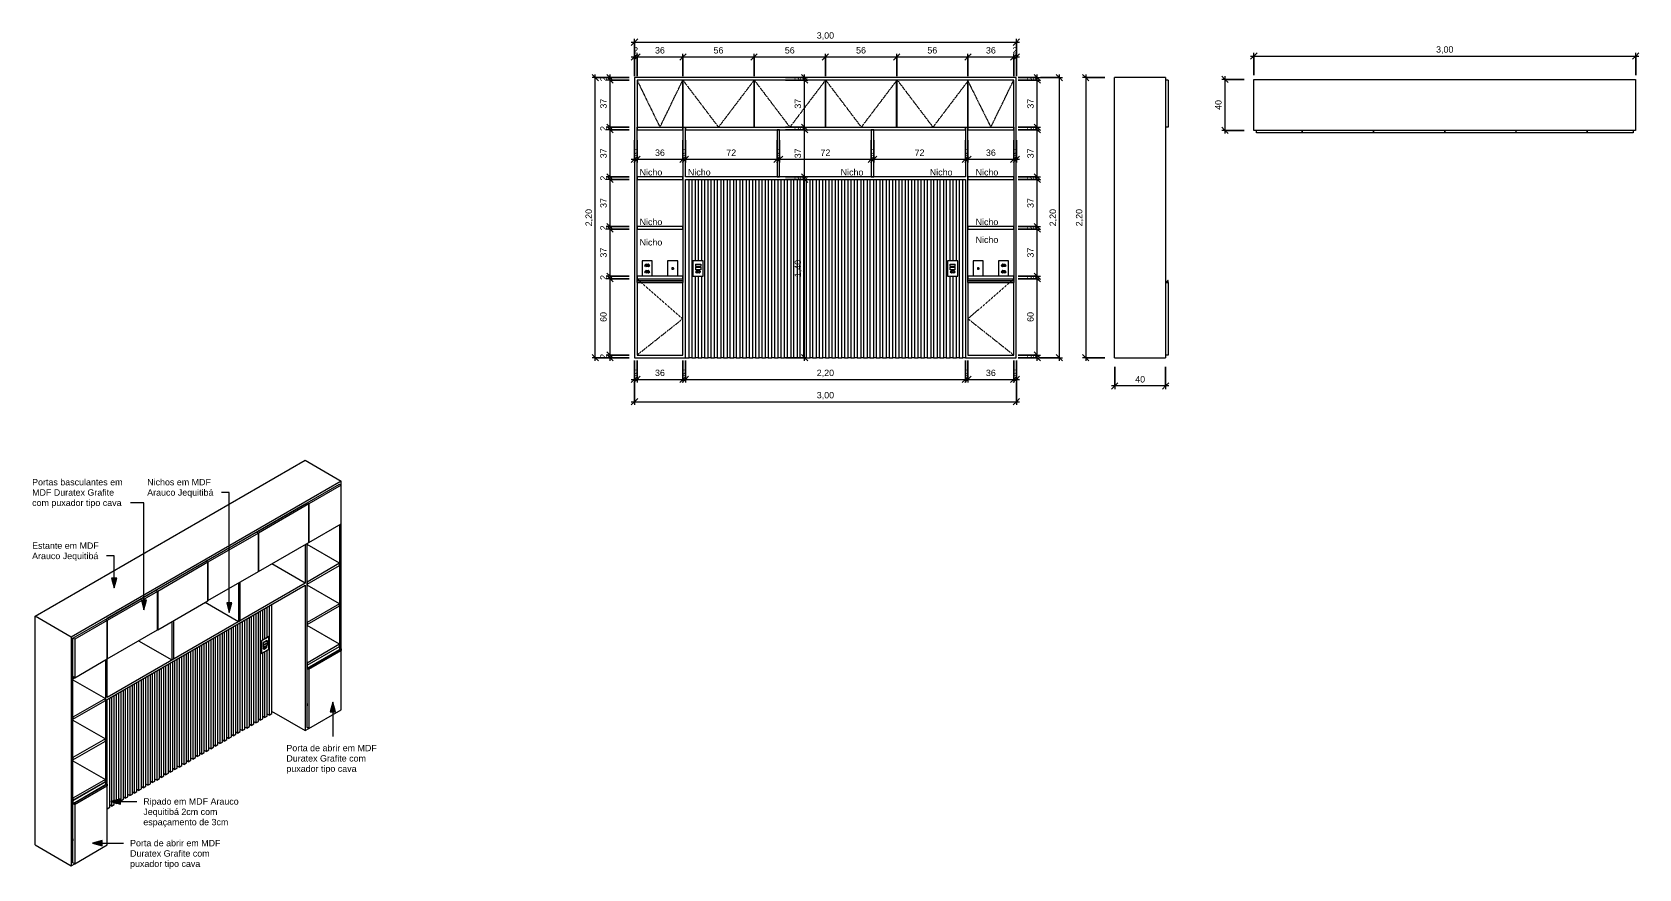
# Model space of a CAD drawing. Header units: millimetres. Extents: x -9962 to 2662, y -3814 to 2757.
import ezdxf

# ---------------------------------------------------------------- set-up
doc = ezdxf.new("R2010")
doc.units = ezdxf.units.MM
doc.linetypes.add('Overhead', pattern=[3.96875, 2.38125, -1.5875])
for name, color, linetype, lineweight in [('A-ANNO-DIMS', 211, 'Continuous', 9), ('A-ANNO-DIMS-25', 211, 'Continuous', 9), ('A-FLOR-OVHD', 1, 'Overhead', 9), ('E-ELEC-FIXT', 91, 'Continuous', 9), ('G-ANNO-TEXT', 231, 'Continuous', 9), ('I-FURN', 30, 'Continuous', 9)]:
    doc.layers.add(name, color=color, linetype=linetype, lineweight=lineweight)
doc.styles.add('@Arial Unicode MS', font='ARIALUNI.TTF', dxfattribs={"height": 50})
doc.styles.add('Arial', font='arial.ttf', dxfattribs={"height": 50})
doc.dimstyles.new('CRT_-__Metros_-_Linha_de_chamada_3_5_mm', dxfattribs={"dimscale": 304.8, "dimtxt": 50.292243, "dimasz": 0.164042, "dimexe": 0.082021, "dimexo": 0.0625, "dimgap": 0.04101, "dimtad": 1, "dimdec": 0, "dimlfac": 0.1, "dimdsep": 46, "dimtxsty": '@Arial Unicode MS', "dimblk1": 'OBLIQUE', "dimblk2": 'OBLIQUE', "dimsah": 1, "dimcen": 0.09, "dimdle": 0.082021, "dimazin": 0, "dimtfac": 1, "dimtdec": 4, "dimtix": 1, "dimtmove": 0, "dimatfit": 3, "dimfxl": 0.492126, "dimfxlon": 1, "dimtvp": 1, "dimtolj": 1, "dimtzin": 0, "dimarcsym": 2})
doc.dimstyles.new('CRT_-__Metros_-_Linha_de_chamada_3_5_mm_1', dxfattribs={"dimscale": 304.8, "dimtxt": 50.292243, "dimasz": 0.164042, "dimexe": 0.082021, "dimexo": 0.0625, "dimgap": 0.04101, "dimtad": 1, "dimlfac": 0.001, "dimrnd": 0.01, "dimzin": 0, "dimdsep": 46, "dimtxsty": '@Arial Unicode MS', "dimblk1": 'OBLIQUE', "dimblk2": 'OBLIQUE', "dimsah": 1, "dimcen": 0.09, "dimdle": 0.082021, "dimazin": 0, "dimtfac": 1, "dimtdec": 4, "dimtix": 1, "dimtmove": 0, "dimatfit": 3, "dimfxl": 0.492126, "dimfxlon": 1, "dimtvp": 1, "dimtolj": 1, "dimtzin": 0, "dimarcsym": 2})

msp = doc.modelspace()

# ---------------------------------------------------------------- texts
at = {"layer": 'G-ANNO-TEXT', "color": 7, "char_height": 50, "attachment_point": 1, "style": 'Arial'}
for s, insert, width in [('Nicho', (-5189.11, 1681.098), 222.46828), ('Nicho', (-4809.11, 1681.098), 222.46828), ('Nicho', (-3609.11, 1681.098), 222.46828), ('Nicho', (-2909.11, 1681.098), 222.46828), ('Nicho', (-2549.11, 1681.098), 222.46828), ('Nicho', (-5189.11, 1291.098), 222.46828), ('Nicho', (-2549.11, 1291.098), 222.46828), ('Nicho', (-2549.11, 1151.098), 222.46828), ('Nicho', (-5189.11, 1131.098), 222.46828), ('Portas basculantes em ', (-9961.866, -752.605), 883.86047), ('Nichos em MDF ', (-9057.657, -752.605), 643.35422), ('MDF Duratex Grafite ', (-9961.866, -833.633), 819.72547), ('Arauco Jequitibá', (-9057.657, -833.633), 647.36266), ('com puxador tipo cava', (-9961.866, -914.662), 875.84359), ('Estante em MDF ', (-9961.866, -1251.098), 663.39641), ('Arauco Jequitibá', (-9961.866, -1332.126), 647.36266), ('Porta de abrir em MDF ', (-7964.063, -2840.652), 883.86047), ('puxador tipo cava', (-7964.063, -3002.709), 687.44703), ('Duratex Grafite com ', (-7964.063, -2921.68), 799.68328), ('Ripado em MDF Arauco ', (-9088.101, -3260.167), 949.99969), ('Jequitibá 2cm com ', (-9088.101, -3341.196), 749.57781), ('espaçamento de 3cm', (-9088.101, -3422.224), 829.74656), ('Porta de abrir em MDF ', (-9192.204, -3587.331), 883.86047), ('puxador tipo cava', (-9192.204, -3749.388), 687.44703), ('Duratex Grafite com ', (-9192.204, -3668.359), 799.68328)]:
    msp.add_mtext(s, dxfattribs=dict(at, insert=insert, width=width))

# ---------------------------------------------------------------- blocks, each defined once
blk = doc.blocks.new('ESTANTE ESCRITORIO - ESTANTE ESCRITORIO-4505156-VISTA 3D ESTANTE ESCRITÓRIO')
at = {"layer": 'I-FURN'}
for p, q in [((-9938, -1831), (-7817, -606)), ((-7817, -606), (-7534, -770)), ((-7534, -770), (-9655, -1994)), ((-7802, -941), (-7548, -794)), ((-7802, -941), (-7548, -794)), ((-7534, -802), (-7788, -949)), ((-7548, -794), (-7534, -802)), ((-7534, -802), (-7534, -770)), ((-7534, -1104), (-7534, -802)), ((-9372, -1847), (-7817, -949)), ((-8198, -1169), (-7802, -941)), ((-7788, -949), (-8184, -1177)), ((-7802, -941), (-7788, -949)), ((-7788, -949), (-7802, -941)), ((-7788, -1251), (-7788, -949)), ((-7788, -949), (-7788, -1251)), ((-8064, -1092), (-8078, -1100)), ((-7788, -1251), (-7534, -1104)), ((-7548, -1112), (-7548, -2068)), ((-7534, -2088), (-7534, -1104)), ((-8594, -1398), (-8198, -1170)), ((-8184, -1178), (-8580, -1406)), ((-8198, -1170), (-8198, -1169)), ((-8184, -1177), (-8198, -1169)), ((-8198, -1170), (-8184, -1178)), ((-8184, -1177), (-8184, -1480)), ((-8184, -1480), (-8184, -1178)), ((-8184, -1480), (-7788, -1251)), ((-7802, -2705), (-7802, -1259)), ((-7817, -1268), (-7817, -1570)), ((-7548, -1415), (-7802, -1268)), ((-8990, -1626), (-8594, -1398)), ((-8580, -1406), (-8975, -1635)), ((-8587, -1394), (-8601, -1402)), ((-8594, -1399), (-8594, -1398)), ((-8580, -1406), (-8594, -1398)), ((-8594, -1398), (-8580, -1406)), ((-8580, -1406), (-8580, -1708)), ((-8580, -1709), (-8580, -1406)), ((-8580, -1708), (-8184, -1480)), ((-8184, -1480), (-8184, -1479)), ((-8184, -1480), (-8184, -1480)), ((-7817, -1570), (-8078, -1419)), ((-7548, -1415), (-7802, -1562)), ((-7802, -1578), (-7548, -1431)), ((-7548, -1431), (-7548, -1415)), ((-9386, -1855), (-8990, -1627)), ((-7817, -1570), (-9372, -2468)), ((-9372, -2484), (-7817, -1586)), ((-8976, -1635), (-9371, -1863)), ((-8990, -1627), (-8990, -1626)), ((-8975, -1635), (-8990, -1626)), ((-8990, -1627), (-8976, -1635)), ((-8976, -1937), (-8976, -1635)), ((-8975, -1635), (-8975, -1937)), ((-8340, -1570), (-8340, -1872)), ((-8326, -1864), (-8326, -1562)), ((-7817, -1586), (-7817, -2729)), ((-7802, -1562), (-7802, -1578)), ((-7548, -1733), (-7802, -1586)), ((-9111, -1696), (-9125, -1704)), ((-8975, -1937), (-8580, -1709)), ((-8601, -1721), (-8340, -1872)), ((-8580, -1708), (-8580, -1708)), ((-8580, -1709), (-8580, -1708)), ((-8114, -1994), (-8114, -1758)), ((-8099, -1749), (-8099, -2607)), ((-8078, -2594), (-8078, -1737)), ((-7548, -1733), (-7802, -1880)), ((-7802, -1896), (-7548, -1749)), ((-7548, -1749), (-7548, -1733)), ((-9938, -3627), (-9938, -1831)), ((-9655, -1994), (-9938, -1831)), ((-9641, -2002), (-9386, -1856)), ((-9641, -2002), (-9386, -1856)), ((-9372, -1864), (-9627, -2011)), ((-9386, -1856), (-9386, -1855)), ((-9371, -1863), (-9386, -1855)), ((-9386, -1856), (-9372, -1864)), ((-9372, -2166), (-9372, -1864)), ((-9371, -1863), (-9371, -2165)), ((-8863, -1872), (-8863, -2174)), ((-8849, -2166), (-8849, -1864)), ((-8347, -1892), (-8347, -2750)), ((-8340, -1872), (-8326, -1864)), ((-8326, -2737), (-8326, -1880)), ((-8312, -1872), (-8312, -2729)), ((-8290, -2717), (-8290, -1860)), ((-8276, -1851), (-8276, -2709)), ((-8255, -2696), (-8255, -1839)), ((-8241, -1831), (-8241, -2688)), ((-8220, -2676), (-8220, -1819)), ((-8205, -1811), (-8205, -2668)), ((-8184, -2656), (-8184, -1798)), ((-8170, -1790), (-8170, -2648)), ((-8149, -2015), (-8149, -1778)), ((-8135, -1770), (-8135, -2007)), ((-7802, -1880), (-7802, -1896)), ((-9655, -1994), (-9655, -3791)), ((-9641, -2305), (-9641, -2002)), ((-9627, -2011), (-9641, -2002)), ((-9641, -3766), (-9641, -2002)), ((-9627, -2011), (-9627, -2313)), ((-9371, -2165), (-8976, -1937)), ((-8975, -1937), (-8976, -1936)), ((-8976, -1937), (-8975, -1937)), ((-8559, -2015), (-8559, -2872)), ((-8538, -2860), (-8538, -2002)), ((-8524, -1994), (-8524, -2852)), ((-8502, -2839), (-8502, -1982)), ((-8488, -1974), (-8488, -2831)), ((-8467, -2819), (-8467, -1962)), ((-8453, -1953), (-8453, -2811)), ((-8432, -2799), (-8432, -1941)), ((-8418, -1933), (-8418, -2790)), ((-8396, -2778), (-8396, -1921)), ((-8382, -1913), (-8382, -2770)), ((-8361, -2758), (-8361, -1900)), ((-7548, -2051), (-7802, -1904)), ((-9125, -2023), (-8863, -2174)), ((-8785, -3003), (-8785, -2145)), ((-8771, -2137), (-8771, -2995)), ((-8750, -2982), (-8750, -2125)), ((-8736, -2117), (-8736, -2974)), ((-8715, -2962), (-8715, -2105)), ((-8700, -2096), (-8700, -2954)), ((-8679, -2941), (-8679, -2084)), ((-8665, -2076), (-8665, -2933)), ((-8644, -2921), (-8644, -2064)), ((-8630, -2056), (-8630, -2913)), ((-8609, -2901), (-8609, -2043)), ((-8594, -2035), (-8594, -2892)), ((-8573, -2880), (-8573, -2023)), ((-8149, -2635), (-8149, -2117)), ((-8135, -2109), (-8135, -2627)), ((-8114, -2615), (-8114, -2096)), ((-7548, -2051), (-7802, -2198)), ((-7802, -2215), (-7548, -2068)), ((-7802, -2215), (-7548, -2068)), ((-7801, -2216), (-7546, -2069)), ((-7801, -2239), (-7546, -2092)), ((-7535, -2087), (-7790, -2234)), ((-7788, -2235), (-7534, -2088)), ((-7534, -2100), (-7788, -2247)), ((-7788, -2247), (-7534, -2100)), ((-7548, -2068), (-7548, -2051)), ((-7548, -2068), (-7546, -2069)), ((-7546, -2069), (-7546, -2092)), ((-7546, -2092), (-7545, -2093)), ((-7535, -2087), (-7534, -2088)), ((-7534, -2088), (-7534, -2100)), ((-7534, -2566), (-7534, -2100)), ((-9627, -2313), (-9372, -2166)), ((-9386, -2174), (-9386, -3129)), ((-9371, -2165), (-9372, -2165)), ((-9372, -2166), (-9371, -2165)), ((-9372, -2468), (-9372, -2166)), ((-8997, -3125), (-8997, -2268)), ((-8983, -2260), (-8983, -3117)), ((-8962, -3105), (-8962, -2247)), ((-8948, -2239), (-8948, -3097)), ((-8927, -3084), (-8927, -2227)), ((-8913, -2219), (-8913, -3076)), ((-8891, -3064), (-8891, -2207)), ((-8877, -2198), (-8877, -3056)), ((-8863, -2174), (-8849, -2166)), ((-8856, -3044), (-8856, -2186)), ((-8842, -2178), (-8842, -3035)), ((-8821, -3023), (-8821, -2166)), ((-8806, -2158), (-8806, -3015)), ((-7802, -2198), (-7802, -2215)), ((-7801, -2216), (-7802, -2215)), ((-7802, -2215), (-7802, -2239)), ((-7802, -2705), (-7802, -2239)), ((-7788, -2247), (-7802, -2239)), ((-7802, -2239), (-7788, -2247)), ((-7801, -2239), (-7801, -2216)), ((-7799, -2240), (-7801, -2239)), ((-7790, -2234), (-7799, -2240)), ((-7788, -2235), (-7790, -2234)), ((-7788, -2247), (-7788, -2235)), ((-7788, -2247), (-7788, -2713)), ((-9627, -2313), (-9641, -2305)), ((-9641, -2305), (-9641, -2321)), ((-9641, -2321), (-9627, -2313)), ((-9641, -2329), (-9386, -2476)), ((-9210, -3248), (-9210, -2390)), ((-9195, -2382), (-9195, -3239)), ((-9174, -3227), (-9174, -2370)), ((-9160, -2362), (-9160, -3219)), ((-9139, -3207), (-9139, -2349)), ((-9125, -2341), (-9125, -3199)), ((-9103, -3186), (-9103, -2329)), ((-9089, -2321), (-9089, -3178)), ((-9068, -3166), (-9068, -2309)), ((-9054, -2300), (-9054, -3158)), ((-9033, -3146), (-9033, -2288)), ((-9019, -2280), (-9019, -3137)), ((-9386, -2476), (-9641, -2623)), ((-9641, -2639), (-9386, -2492)), ((-9386, -2492), (-9386, -2476)), ((-9372, -3150), (-9372, -2484)), ((-9351, -3329), (-9351, -2472)), ((-9337, -2464), (-9337, -3321)), ((-9316, -3309), (-9316, -2452)), ((-9301, -2443), (-9301, -3301)), ((-9280, -3288), (-9280, -2431)), ((-9266, -2423), (-9266, -3280)), ((-9245, -3268), (-9245, -2411)), ((-9231, -2403), (-9231, -3260)), ((-7802, -2517), (-7802, -2533)), ((-9641, -2623), (-9641, -2639)), ((-9641, -2648), (-9386, -2794)), ((-8170, -2648), (-8184, -2639)), ((-8170, -2648), (-8149, -2635)), ((-8135, -2627), (-8149, -2619)), ((-8135, -2627), (-8114, -2615)), ((-8099, -2607), (-8114, -2599)), ((-8099, -2607), (-8078, -2594)), ((-8078, -2578), (-8064, -2586)), ((-8064, -2586), (-7817, -2729)), ((-7788, -2713), (-7534, -2566)), ((-8382, -2770), (-8396, -2762)), ((-8382, -2770), (-8361, -2758)), ((-8347, -2750), (-8361, -2741)), ((-8347, -2750), (-8326, -2737)), ((-8312, -2729), (-8326, -2721)), ((-8312, -2729), (-8290, -2717)), ((-8276, -2709), (-8290, -2701)), ((-8276, -2709), (-8255, -2696)), ((-8241, -2688), (-8255, -2680)), ((-8241, -2688), (-8220, -2676)), ((-8205, -2668), (-8220, -2660)), ((-8205, -2668), (-8184, -2656)), ((-7817, -2729), (-7788, -2713)), ((-7788, -2713), (-7802, -2705)), ((-9386, -2794), (-9641, -2941)), ((-9641, -2958), (-9386, -2811)), ((-9386, -2811), (-9386, -2794)), ((-8630, -2913), (-8609, -2901)), ((-8594, -2892), (-8609, -2884)), ((-8594, -2892), (-8573, -2880)), ((-8559, -2872), (-8573, -2864)), ((-8559, -2872), (-8538, -2860)), ((-8524, -2852), (-8538, -2843)), ((-8524, -2852), (-8502, -2839)), ((-8488, -2831), (-8502, -2823)), ((-8488, -2831), (-8467, -2819)), ((-8453, -2811), (-8467, -2803)), ((-8453, -2811), (-8432, -2799)), ((-8418, -2790), (-8432, -2782)), ((-8418, -2790), (-8396, -2778)), ((-9641, -2941), (-9641, -2958)), ((-9641, -2966), (-9386, -3113)), ((-8842, -3035), (-8856, -3027)), ((-8842, -3035), (-8821, -3023)), ((-8806, -3015), (-8821, -3007)), ((-8806, -3015), (-8785, -3003)), ((-8771, -2995), (-8785, -2986)), ((-8771, -2995), (-8750, -2982)), ((-8736, -2974), (-8750, -2966)), ((-8736, -2974), (-8715, -2962)), ((-8700, -2954), (-8715, -2946)), ((-8700, -2954), (-8679, -2941)), ((-8665, -2933), (-8679, -2925)), ((-8665, -2933), (-8644, -2921)), ((-8630, -2913), (-8644, -2905)), ((-9386, -3113), (-9641, -3260)), ((-9641, -3276), (-9386, -3129)), ((-9641, -3276), (-9386, -3129)), ((-9639, -3277), (-9385, -3130)), ((-9639, -3300), (-9385, -3153)), ((-9374, -3149), (-9628, -3296)), ((-9627, -3297), (-9372, -3150)), ((-9386, -3129), (-9386, -3113)), ((-9386, -3129), (-9385, -3130)), ((-9385, -3130), (-9385, -3153)), ((-9385, -3153), (-9383, -3154)), ((-9374, -3149), (-9372, -3150)), ((-9372, -3150), (-9372, -3162)), ((-9054, -3158), (-9068, -3150)), ((-9054, -3158), (-9033, -3146)), ((-9019, -3137), (-9033, -3129)), ((-9019, -3137), (-8997, -3125)), ((-8983, -3117), (-8997, -3109)), ((-8983, -3117), (-8962, -3105)), ((-8948, -3097), (-8962, -3088)), ((-8948, -3097), (-8927, -3084)), ((-8913, -3076), (-8927, -3068)), ((-8913, -3076), (-8891, -3064)), ((-8877, -3056), (-8891, -3048)), ((-8877, -3056), (-8856, -3044)), ((-9641, -3260), (-9641, -3276)), ((-9639, -3277), (-9641, -3276)), ((-9641, -3276), (-9641, -3301)), ((-9639, -3300), (-9639, -3277)), ((-9372, -3162), (-9627, -3309)), ((-9627, -3309), (-9372, -3162)), ((-9372, -3627), (-9372, -3162)), ((-9266, -3280), (-9280, -3272)), ((-9266, -3280), (-9245, -3268)), ((-9231, -3260), (-9245, -3252)), ((-9231, -3260), (-9210, -3248)), ((-9195, -3239), (-9210, -3231)), ((-9195, -3239), (-9174, -3227)), ((-9160, -3219), (-9174, -3211)), ((-9160, -3219), (-9139, -3207)), ((-9125, -3199), (-9139, -3190)), ((-9125, -3199), (-9103, -3186)), ((-9089, -3178), (-9103, -3170)), ((-9089, -3178), (-9068, -3166)), ((-9641, -3766), (-9641, -3301)), ((-9627, -3309), (-9641, -3301)), ((-9641, -3301), (-9627, -3309)), ((-9638, -3301), (-9639, -3300)), ((-9628, -3296), (-9638, -3301)), ((-9627, -3297), (-9628, -3296)), ((-9627, -3309), (-9627, -3297)), ((-9627, -3309), (-9627, -3774)), ((-9372, -3342), (-9351, -3329)), ((-9337, -3321), (-9351, -3313)), ((-9337, -3321), (-9316, -3309)), ((-9301, -3301), (-9316, -3293)), ((-9301, -3301), (-9280, -3288)), ((-9938, -3627), (-9655, -3791)), ((-9641, -3578), (-9641, -3595)), ((-9627, -3774), (-9372, -3627)), ((-9655, -3791), (-9627, -3774)), ((-9627, -3774), (-9641, -3766))]:
    blk.add_line(p, q, dxfattribs=at)
blk = doc.blocks.new('CRT_Tomadas e Interruptores - Interruptor 2s _ Tomada 10A 1s-4797653-VISTA 3D ESTANTE ESCRITÓRIO')
at = {"layer": 'E-ELEC-FIXT'}
for p, q in [((-8163, -2023), (-8106, -1990)), ((-8103, -1992), (-8159, -2025)), ((-8103, -1992), (-8106, -1990)), ((-8103, -2090), (-8103, -1992)), ((-8163, -2121), (-8163, -2023)), ((-8163, -2023), (-8159, -2025)), ((-8159, -2123), (-8163, -2121)), ((-8159, -2025), (-8159, -2123)), ((-8159, -2123), (-8103, -2090)), ((-8117, -2021), (-8146, -2037)), ((-8146, -2037), (-8144, -2038)), ((-8146, -2037), (-8146, -2054)), ((-8117, -2041), (-8146, -2058)), ((-8144, -2055), (-8146, -2054)), ((-8146, -2058), (-8144, -2059)), ((-8146, -2058), (-8146, -2074)), ((-8144, -2075), (-8146, -2074)), ((-8144, -2038), (-8113, -2023)), ((-8144, -2055), (-8144, -2038)), ((-8113, -2039), (-8144, -2055)), ((-8144, -2059), (-8113, -2043)), ((-8113, -2059), (-8144, -2075)), ((-8144, -2075), (-8144, -2059)), ((-8144, -2083), (-8140, -2077)), ((-8140, -2089), (-8144, -2087)), ((-8139, -2088), (-8127, -2081)), ((-8137, -2074), (-8125, -2067)), ((-8125, -2082), (-8137, -2089)), ((-8124, -2079), (-8120, -2072)), ((-8123, -2067), (-8119, -2069)), ((-8119, -2073), (-8123, -2079)), ((-8113, -2023), (-8117, -2021)), ((-8113, -2043), (-8117, -2041)), ((-8113, -2039), (-8113, -2023)), ((-8113, -2059), (-8113, -2043))]:
    blk.add_line(p, q, dxfattribs=at)
for points in [[(-8144, -2087, 0), (-8144, -2087, 0), (-8144, -2086, 0), (-8144, -2086, 0), (-8144, -2085, 0), (-8144, -2084, 0), (-8144, -2083, 0)], [(-8141, -2082, 0), (-8141, -2081, 0), (-8141, -2081, 0), (-8140, -2080, 0), (-8140, -2080, 0), (-8140, -2080, 0), (-8139, -2079, 0), (-8139, -2079, 0), (-8139, -2079, 0), (-8138, -2079, 0), (-8138, -2080, 0), (-8138, -2080, 0), (-8138, -2080, 0)], [(-8141, -2082, 0), (-8140, -2082, 0), (-8140, -2081, 0), (-8140, -2081, 0), (-8140, -2080, 0), (-8139, -2080, 0), (-8139, -2079, 0)], [(-8138, -2080, 0), (-8138, -2081, 0), (-8138, -2081, 0), (-8138, -2082, 0), (-8139, -2082, 0), (-8139, -2082, 0), (-8139, -2083, 0), (-8140, -2083, 0), (-8140, -2083, 0), (-8140, -2083, 0), (-8141, -2083, 0), (-8141, -2082, 0), (-8141, -2082, 0)], [(-8141, -2088, 0), (-8140, -2089, 0), (-8139, -2089, 0), (-8139, -2088, 0)], [(-8140, -2077, 0), (-8139, -2075, 0), (-8138, -2075, 0), (-8137, -2074, 0)], [(-8137, -2089, 0), (-8138, -2089, 0), (-8139, -2089, 0), (-8140, -2089, 0)], [(-8134, -2076, 0), (-8134, -2075, 0), (-8134, -2075, 0), (-8134, -2074, 0), (-8133, -2074, 0), (-8133, -2073, 0), (-8133, -2073, 0), (-8132, -2073, 0), (-8132, -2073, 0), (-8132, -2073, 0), (-8131, -2073, 0), (-8131, -2074, 0), (-8131, -2074, 0)], [(-8134, -2076, 0), (-8134, -2075, 0), (-8133, -2075, 0), (-8133, -2074, 0), (-8133, -2074, 0), (-8133, -2074, 0), (-8133, -2073, 0)], [(-8131, -2074, 0), (-8131, -2074, 0), (-8131, -2075, 0), (-8132, -2075, 0), (-8132, -2076, 0), (-8132, -2076, 0), (-8133, -2076, 0), (-8133, -2077, 0), (-8133, -2077, 0), (-8134, -2076, 0), (-8134, -2076, 0), (-8134, -2076, 0), (-8134, -2076, 0)], [(-8127, -2074, 0), (-8127, -2074, 0), (-8127, -2073, 0), (-8127, -2073, 0), (-8127, -2072, 0), (-8126, -2072, 0), (-8126, -2072, 0), (-8126, -2072, 0), (-8125, -2071, 0), (-8125, -2072, 0), (-8125, -2072, 0), (-8125, -2072, 0), (-8124, -2072, 0)], [(-8124, -2072, 0), (-8125, -2073, 0), (-8125, -2073, 0), (-8125, -2074, 0), (-8125, -2074, 0), (-8126, -2075, 0), (-8126, -2075, 0), (-8126, -2075, 0), (-8127, -2075, 0), (-8127, -2075, 0), (-8127, -2075, 0), (-8127, -2075, 0), (-8127, -2074, 0)], [(-8127, -2074, 0), (-8127, -2074, 0), (-8127, -2073, 0), (-8126, -2073, 0), (-8126, -2073, 0), (-8126, -2072, 0), (-8126, -2072, 0)], [(-8127, -2081, 0), (-8126, -2081, 0), (-8125, -2080, 0), (-8124, -2079, 0)], [(-8125, -2067, 0), (-8124, -2067, 0), (-8123, -2067, 0), (-8123, -2067, 0)], [(-8123, -2079, 0), (-8123, -2081, 0), (-8124, -2081, 0), (-8125, -2082, 0)], [(-8120, -2072, 0), (-8120, -2071, 0), (-8120, -2070, 0), (-8120, -2070, 0), (-8120, -2069, 0), (-8120, -2069, 0), (-8120, -2068, 0)], [(-8119, -2069, 0), (-8118, -2069, 0), (-8118, -2070, 0), (-8118, -2070, 0), (-8118, -2071, 0), (-8118, -2072, 0), (-8119, -2073, 0)]]:
    blk.add_polyline3d(points, dxfattribs=at)
blk = doc.blocks.new('ESTANTE ESCRITORIO - ESTANTE ESCRITORIO-4505156-VISTA FRONTAL ESTANTE ESCRITÓRIO')
at = {"layer": 'I-FURN'}
for p, q in [((-11669.650772, 2400), (-11669.650772, 200)), ((-8669.650772, 2400), (-11669.650772, 2400)), ((-8669.650772, 200), (-8669.650772, 2400)), ((-11289.650772, 2380), (-11649.650772, 2380)), ((-11649.650772, 2380), (-11649.650772, 2010)), ((-11289.650772, 2010), (-11289.650772, 2380)), ((-10729.650772, 2380), (-11288.650772, 2380)), ((-11288.650772, 2380), (-11288.650772, 2010)), ((-10729.650772, 2010), (-10729.650772, 2380)), ((-10729.650772, 2380), (-10728.650772, 2380)), ((-10169.650772, 2380), (-10728.650772, 2380)), ((-10728.650772, 2380), (-10728.650772, 2010)), ((-10169.650772, 2010), (-10169.650772, 2380)), ((-10169.650772, 2380), (-10168.650772, 2380)), ((-10168.650772, 2380), (-10169.650772, 2380)), ((-9609.650772, 2380), (-10168.650772, 2380)), ((-10168.650772, 2380), (-10168.650772, 2010)), ((-9609.650772, 2010), (-9609.650772, 2380)), ((-9609.650772, 2380), (-9608.650772, 2380)), ((-9049.650772, 2380), (-9608.650772, 2380)), ((-9608.650772, 2380), (-9608.650772, 2010)), ((-9049.650772, 2010), (-9049.650772, 2380)), ((-8689.650772, 2380), (-9049.650772, 2380)), ((-9049.650772, 2380), (-9049.650772, 2010)), ((-8689.650772, 2010), (-8689.650772, 2380)), ((-11649.650772, 2010), (-11289.650772, 2010)), ((-11649.650772, 820), (-11649.650772, 2010)), ((-11649.650772, 2010), (-11649.650772, 1990)), ((-11649.650772, 1990), (-11289.650772, 1990)), ((-11289.650772, 2010), (-11289.650772, 820)), ((-11289.650772, 1990), (-11289.650772, 2010)), ((-11288.650772, 2010), (-10729.650772, 2010)), ((-11269.650772, 1620), (-11269.650772, 2010)), ((-11269.650772, 2010), (-11269.650772, 1990)), ((-11269.650772, 1990), (-9069.650772, 1990)), ((-10728.650772, 2010), (-10729.650772, 2010)), ((-10728.650772, 2010), (-10169.650772, 2010)), ((-10529.650772, 1990), (-10549.650772, 1990)), ((-10549.650772, 1990), (-10549.650772, 1620)), ((-10529.650772, 1620), (-10529.650772, 1990)), ((-10169.650772, 2010), (-10168.650772, 2010)), ((-10168.650772, 2010), (-10169.650772, 2010)), ((-10168.650772, 2010), (-9609.650772, 2010)), ((-9789.650772, 1990), (-9809.650772, 1990)), ((-9809.650772, 1990), (-9809.650772, 1620)), ((-9789.650772, 1620), (-9789.650772, 1990)), ((-9608.650772, 2010), (-9609.650772, 2010)), ((-9608.650772, 2010), (-9049.650772, 2010)), ((-9069.650772, 2010), (-9069.650772, 1620)), ((-9069.650772, 1990), (-9069.650772, 2010)), ((-9049.650772, 2010), (-8689.650772, 2010)), ((-9049.650772, 820), (-9049.650772, 2010)), ((-9049.650772, 2010), (-9049.650772, 1990)), ((-9049.650772, 1990), (-8689.650772, 1990)), ((-8689.650772, 2010), (-8689.650772, 820)), ((-8689.650772, 1990), (-8689.650772, 2010)), ((-11289.650772, 1620), (-11649.650772, 1620)), ((-11649.650772, 1620), (-11649.650772, 1600)), ((-11649.650772, 1600), (-11289.650772, 1600)), ((-11289.650772, 1600), (-11289.650772, 1620)), ((-9069.650772, 1620), (-11269.650772, 1620)), ((-11269.650772, 200), (-11269.650772, 1600)), ((-11269.650772, 1600), (-9069.650772, 1600)), ((-11239.650772, 200), (-11239.650772, 1600)), ((-11219.650772, 1600), (-11219.650772, 200)), ((-11189.650772, 960), (-11189.650772, 1600)), ((-11169.650772, 1600), (-11169.650772, 960)), ((-11139.650772, 960), (-11139.650772, 1600)), ((-11119.650772, 1600), (-11119.650772, 200)), ((-11089.650772, 200), (-11089.650772, 1600)), ((-11069.650772, 1600), (-11069.650772, 200)), ((-11039.650772, 200), (-11039.650772, 1600)), ((-11019.650772, 1600), (-11019.650772, 200)), ((-10989.650772, 200), (-10989.650772, 1600)), ((-10969.650772, 1600), (-10969.650772, 200)), ((-10939.650772, 200), (-10939.650772, 1600)), ((-10919.650772, 1600), (-10919.650772, 200)), ((-10889.650772, 200), (-10889.650772, 1600)), ((-10869.650772, 1600), (-10869.650772, 200)), ((-10839.650772, 200), (-10839.650772, 1600)), ((-10819.650772, 1600), (-10819.650772, 200)), ((-10789.650772, 200), (-10789.650772, 1600)), ((-10769.650772, 1600), (-10769.650772, 200)), ((-10739.650772, 200), (-10739.650772, 1600)), ((-10719.650772, 1600), (-10719.650772, 200)), ((-10689.650772, 200), (-10689.650772, 1600)), ((-10669.650772, 1600), (-10669.650772, 200)), ((-10639.650772, 200), (-10639.650772, 1600)), ((-10619.650772, 1600), (-10619.650772, 200)), ((-10589.650772, 200), (-10589.650772, 1600)), ((-10569.650772, 1600), (-10569.650772, 200)), ((-10549.650772, 1620), (-10529.650772, 1620)), ((-10539.650772, 200), (-10539.650772, 1600)), ((-10519.650772, 1600), (-10519.650772, 200)), ((-10489.650772, 200), (-10489.650772, 1600)), ((-10469.650772, 1600), (-10469.650772, 200)), ((-10439.650772, 200), (-10439.650772, 1600)), ((-10419.650772, 1600), (-10419.650772, 200)), ((-10389.650772, 200), (-10389.650772, 1600)), ((-10369.650772, 1600), (-10369.650772, 200)), ((-10339.650772, 200), (-10339.650772, 1600)), ((-10319.650772, 1600), (-10319.650772, 200)), ((-10289.650772, 200), (-10289.650772, 1600)), ((-10269.650772, 1600), (-10269.650772, 200)), ((-10239.650772, 200), (-10239.650772, 1600)), ((-10219.650772, 1600), (-10219.650772, 200)), ((-10189.650772, 200), (-10189.650772, 1600)), ((-10169.650772, 1600), (-10169.650772, 200)), ((-10139.650772, 200), (-10139.650772, 1600)), ((-10119.650772, 1600), (-10119.650772, 200)), ((-10089.650772, 200), (-10089.650772, 1600)), ((-10069.650772, 1600), (-10069.650772, 200)), ((-10039.650772, 200), (-10039.650772, 1600)), ((-10019.650772, 1600), (-10019.650772, 200)), ((-9989.650772, 200), (-9989.650772, 1600)), ((-9969.650772, 1600), (-9969.650772, 200)), ((-9939.650772, 200), (-9939.650772, 1600)), ((-9919.650772, 1600), (-9919.650772, 200)), ((-9889.650772, 200), (-9889.650772, 1600)), ((-9869.650772, 1600), (-9869.650772, 200)), ((-9839.650772, 200), (-9839.650772, 1600)), ((-9819.650772, 1600), (-9819.650772, 200)), ((-9809.650772, 1620), (-9789.650772, 1620)), ((-9789.650772, 200), (-9789.650772, 1600)), ((-9769.650772, 1600), (-9769.650772, 200)), ((-9739.650772, 200), (-9739.650772, 1600)), ((-9719.650772, 1600), (-9719.650772, 200)), ((-9689.650772, 200), (-9689.650772, 1600)), ((-9669.650772, 1600), (-9669.650772, 200)), ((-9639.650772, 200), (-9639.650772, 1600)), ((-9619.650772, 1600), (-9619.650772, 200)), ((-9589.650772, 200), (-9589.650772, 1600)), ((-9569.650772, 1600), (-9569.650772, 200)), ((-9539.650772, 200), (-9539.650772, 1600)), ((-9519.650772, 1600), (-9519.650772, 200)), ((-9489.650772, 200), (-9489.650772, 1600)), ((-9469.650772, 1600), (-9469.650772, 200)), ((-9439.650772, 200), (-9439.650772, 1600)), ((-9419.650772, 1600), (-9419.650772, 200)), ((-9389.650772, 200), (-9389.650772, 1600)), ((-9369.650772, 1600), (-9369.650772, 200)), ((-9339.650772, 200), (-9339.650772, 1600)), ((-9319.650772, 1600), (-9319.650772, 200)), ((-9289.650772, 200), (-9289.650772, 1600)), ((-9269.650772, 1600), (-9269.650772, 200)), ((-9239.650772, 200), (-9239.650772, 1600)), ((-9219.650772, 1600), (-9219.650772, 200)), ((-9189.650772, 960), (-9189.650772, 1600)), ((-9169.650772, 1600), (-9169.650772, 960)), ((-9139.650772, 960), (-9139.650772, 1600)), ((-9119.650772, 1600), (-9119.650772, 200)), ((-9089.650772, 200), (-9089.650772, 1600)), ((-9069.650772, 1600), (-9069.650772, 200)), ((-8689.650772, 1620), (-9049.650772, 1620)), ((-9049.650772, 1620), (-9049.650772, 1600)), ((-9049.650772, 1600), (-8689.650772, 1600)), ((-8689.650772, 1600), (-8689.650772, 1620)), ((-11289.650772, 1230), (-11649.650772, 1230)), ((-11649.650772, 1230), (-11649.650772, 1210)), ((-11649.650772, 1210), (-11289.650772, 1210)), ((-11289.650772, 1210), (-11289.650772, 1230)), ((-8689.650772, 1230), (-9049.650772, 1230)), ((-9049.650772, 1230), (-9049.650772, 1210)), ((-9049.650772, 1210), (-8689.650772, 1210)), ((-8689.650772, 1210), (-8689.650772, 1230)), ((-11289.650772, 840), (-11649.650772, 840)), ((-11649.650772, 840), (-11649.650772, 820)), ((-11649.650772, 805), (-11649.650772, 820)), ((-11649.650772, 820), (-11289.650772, 820)), ((-11649.650772, 790), (-11649.650772, 805)), ((-11649.650772, 805), (-11289.650772, 805)), ((-11289.650772, 790), (-11649.650772, 790)), ((-11649.650772, 790), (-11649.650772, 220)), ((-11649.650772, 790), (-11289.650772, 790)), ((-11289.650772, 820), (-11289.650772, 840)), ((-11289.650772, 820), (-11289.650772, 805)), ((-11289.650772, 805), (-11289.650772, 790)), ((-11289.650772, 220), (-11289.650772, 790)), ((-11189.650772, 200), (-11189.650772, 840)), ((-11169.650772, 840), (-11169.650772, 200)), ((-11139.650772, 200), (-11139.650772, 840)), ((-9189.650772, 200), (-9189.650772, 840)), ((-9169.650772, 840), (-9169.650772, 200)), ((-9139.650772, 200), (-9139.650772, 840)), ((-8689.650772, 840), (-9049.650772, 840)), ((-9049.650772, 840), (-9049.650772, 820)), ((-9049.650772, 805), (-9049.650772, 820)), ((-9049.650772, 820), (-8689.650772, 820)), ((-9049.650772, 790), (-9049.650772, 805)), ((-9049.650772, 805), (-8689.650772, 805)), ((-8689.650772, 790), (-9049.650772, 790)), ((-9049.650772, 790), (-9049.650772, 220)), ((-9049.650772, 790), (-8689.650772, 790)), ((-8689.650772, 820), (-8689.650772, 840)), ((-8689.650772, 820), (-8689.650772, 805)), ((-8689.650772, 805), (-8689.650772, 790)), ((-8689.650772, 220), (-8689.650772, 790)), ((-11669.650772, 200), (-11269.650772, 200)), ((-11649.650772, 220), (-11289.650772, 220)), ((-11269.650772, 200), (-11239.650772, 200)), ((-11219.650772, 200), (-11239.650772, 200)), ((-11219.650772, 200), (-11189.650772, 200)), ((-11169.650772, 200), (-11189.650772, 200)), ((-11169.650772, 200), (-11139.650772, 200)), ((-11119.650772, 200), (-11139.650772, 200)), ((-11119.650772, 200), (-11089.650772, 200)), ((-11069.650772, 200), (-11089.650772, 200)), ((-11069.650772, 200), (-11039.650772, 200)), ((-11019.650772, 200), (-11039.650772, 200)), ((-11019.650772, 200), (-10989.650772, 200)), ((-10969.650772, 200), (-10989.650772, 200)), ((-10969.650772, 200), (-10939.650772, 200)), ((-10919.650772, 200), (-10939.650772, 200)), ((-10919.650772, 200), (-10889.650772, 200)), ((-10869.650772, 200), (-10889.650772, 200)), ((-10869.650772, 200), (-10839.650772, 200)), ((-10819.650772, 200), (-10839.650772, 200)), ((-10819.650772, 200), (-10789.650772, 200)), ((-10769.650772, 200), (-10789.650772, 200)), ((-10769.650772, 200), (-10739.650772, 200)), ((-10719.650772, 200), (-10739.650772, 200)), ((-10719.650772, 200), (-10689.650772, 200)), ((-10669.650772, 200), (-10689.650772, 200)), ((-10669.650772, 200), (-10639.650772, 200)), ((-10619.650772, 200), (-10639.650772, 200)), ((-10619.650772, 200), (-10589.650772, 200)), ((-10569.650772, 200), (-10589.650772, 200)), ((-10569.650772, 200), (-10539.650772, 200)), ((-10519.650772, 200), (-10539.650772, 200)), ((-10519.650772, 200), (-10489.650772, 200)), ((-10469.650772, 200), (-10489.650772, 200)), ((-10469.650772, 200), (-10439.650772, 200)), ((-10419.650772, 200), (-10439.650772, 200)), ((-10419.650772, 200), (-10389.650772, 200)), ((-10369.650772, 200), (-10389.650772, 200)), ((-10369.650772, 200), (-10339.650772, 200)), ((-10319.650772, 200), (-10339.650772, 200)), ((-10319.650772, 200), (-10289.650772, 200)), ((-10269.650772, 200), (-10289.650772, 200)), ((-10269.650772, 200), (-10239.650772, 200)), ((-10219.650772, 200), (-10239.650772, 200)), ((-10219.650772, 200), (-10189.650772, 200)), ((-10169.650772, 200), (-10189.650772, 200)), ((-10169.650772, 200), (-10139.650772, 200)), ((-10119.650772, 200), (-10139.650772, 200)), ((-10119.650772, 200), (-10089.650772, 200)), ((-10069.650772, 200), (-10089.650772, 200)), ((-10069.650772, 200), (-10039.650772, 200)), ((-10019.650772, 200), (-10039.650772, 200)), ((-10019.650772, 200), (-9989.650772, 200)), ((-9969.650772, 200), (-9989.650772, 200)), ((-9969.650772, 200), (-9939.650772, 200)), ((-9919.650772, 200), (-9939.650772, 200)), ((-9919.650772, 200), (-9889.650772, 200)), ((-9869.650772, 200), (-9889.650772, 200)), ((-9869.650772, 200), (-9839.650772, 200)), ((-9819.650772, 200), (-9839.650772, 200)), ((-9819.650772, 200), (-9789.650772, 200)), ((-9769.650772, 200), (-9789.650772, 200)), ((-9769.650772, 200), (-9739.650772, 200)), ((-9719.650772, 200), (-9739.650772, 200)), ((-9719.650772, 200), (-9689.650772, 200)), ((-9669.650772, 200), (-9689.650772, 200)), ((-9669.650772, 200), (-9639.650772, 200)), ((-9619.650772, 200), (-9639.650772, 200)), ((-9619.650772, 200), (-9589.650772, 200)), ((-9569.650772, 200), (-9589.650772, 200)), ((-9569.650772, 200), (-9539.650772, 200)), ((-9519.650772, 200), (-9539.650772, 200)), ((-9519.650772, 200), (-9489.650772, 200)), ((-9469.650772, 200), (-9489.650772, 200)), ((-9469.650772, 200), (-9439.650772, 200)), ((-9419.650772, 200), (-9439.650772, 200)), ((-9419.650772, 200), (-9389.650772, 200)), ((-9369.650772, 200), (-9389.650772, 200)), ((-9369.650772, 200), (-9339.650772, 200)), ((-9319.650772, 200), (-9339.650772, 200)), ((-9319.650772, 200), (-9289.650772, 200)), ((-9269.650772, 200), (-9289.650772, 200)), ((-9269.650772, 200), (-9239.650772, 200)), ((-9219.650772, 200), (-9239.650772, 200)), ((-9219.650772, 200), (-9189.650772, 200)), ((-9169.650772, 200), (-9189.650772, 200)), ((-9169.650772, 200), (-9139.650772, 200)), ((-9119.650772, 200), (-9139.650772, 200)), ((-9119.650772, 200), (-9089.650772, 200)), ((-9069.650772, 200), (-9089.650772, 200)), ((-9069.650772, 200), (-8669.650772, 200)), ((-9049.650772, 220), (-8689.650772, 220))]:
    blk.add_line(p, q, dxfattribs=at)
blk = doc.blocks.new('CRT_Tomadas e Interruptores - Tomada 10A 2s-4754221-VISTA FRONTAL ESTANTE ESCRITÓRIO')
at = {"layer": 'E-ELEC-FIXT'}
for p, q in [((-8730, 960), (-8810, 960)), ((-8810, 960), (-8810, 840)), ((-8787, 927), (-8782, 933)), ((-8782, 917), (-8787, 923)), ((-8778, 934), (-8761, 934)), ((-8761, 916), (-8778, 916)), ((-8778, 884), (-8761, 884)), ((-8758, 933), (-8752, 927)), ((-8752, 923), (-8758, 917)), ((-8730, 840), (-8730, 960)), ((-8787, 877), (-8782, 883)), ((-8782, 867), (-8787, 873)), ((-8761, 866), (-8778, 866)), ((-8758, 883), (-8752, 877)), ((-8752, 873), (-8758, 867))]:
    blk.add_line(p, q, dxfattribs=at)
for centre, radius, start, end in [((-8785, 925), 3, 135, 225), ((-8778, 929), 5, 90, 135), ((-8778, 921), 5, 225, 270), ((-8778, 879), 5, 90, 135), ((-8779, 925), 2, 0, 180), ((-8779, 925), 2, 180, 0), ((-8770, 928), 2, 0, 180), ((-8770, 928), 2, 180, 0), ((-8760, 925), 2, 0, 180), ((-8760, 925), 2, 180, 0), ((-8761, 929), 5, 45, 90), ((-8761, 921), 5, 270, 315), ((-8761, 879), 5, 45, 90), ((-8754, 925), 3, 315, 45), ((-8785, 875), 3, 135, 225), ((-8778, 871), 5, 225, 270), ((-8779, 875), 2, 0, 180), ((-8779, 875), 2, 180, 0), ((-8770, 878), 2, 0, 180), ((-8770, 878), 2, 180, 0), ((-8760, 875), 2, 0, 180), ((-8760, 875), 2, 180, 0), ((-8761, 871), 5, 270, 315), ((-8754, 875), 3, 315, 45)]:
    blk.add_arc(centre, radius, start, end, dxfattribs=at)
blk = doc.blocks.new('CRT_Tomadas e Interruptores - Tomada 10A 2s-4754277-VISTA FRONTAL ESTANTE ESCRITÓRIO')
at = {"layer": 'E-ELEC-FIXT'}
for p, q in [((-11610, 960), (-11610, 840)), ((-11530, 960), (-11610, 960)), ((-11587, 927), (-11582, 933)), ((-11582, 917), (-11587, 923)), ((-11578, 934), (-11561, 934)), ((-11561, 916), (-11578, 916)), ((-11578, 884), (-11561, 884)), ((-11558, 933), (-11552, 927)), ((-11552, 923), (-11558, 917)), ((-11530, 840), (-11530, 960)), ((-11587, 877), (-11582, 883)), ((-11582, 867), (-11587, 873)), ((-11561, 866), (-11578, 866)), ((-11558, 883), (-11552, 877)), ((-11552, 873), (-11558, 867))]:
    blk.add_line(p, q, dxfattribs=at)
for centre, radius, start, end in [((-11585, 925), 3, 135, 225), ((-11578, 929), 5, 90, 135), ((-11578, 921), 5, 225, 270), ((-11578, 879), 5, 90, 135), ((-11579, 925), 2, 360, 180), ((-11579, 925), 2, 180, 360), ((-11570, 928), 2, 360, 180), ((-11570, 928), 2, 180, 360), ((-11560, 925), 2, 360, 180), ((-11560, 925), 2, 180, 360), ((-11561, 929), 5, 45, 90), ((-11561, 921), 5, 270, 315), ((-11561, 879), 5, 45, 90), ((-11554, 925), 3, 315, 45), ((-11585, 875), 3, 135, 225), ((-11578, 871), 5, 225, 270), ((-11579, 875), 2, 360, 180), ((-11579, 875), 2, 180, 360), ((-11570, 878), 2, 360, 180), ((-11570, 878), 2, 180, 360), ((-11560, 875), 2, 360, 180), ((-11560, 875), 2, 180, 360), ((-11561, 871), 5, 270, 315), ((-11554, 875), 3, 315, 45)]:
    blk.add_arc(centre, radius, start, end, dxfattribs=at)
blk = doc.blocks.new('CRT_Tomadas e Interruptores - Interruptor 2s _ Tomada 10A 1s-4797650-VISTA FRONTAL ESTANTE ESCRITÓRIO')
at = {"layer": 'E-ELEC-FIXT'}
for p, q in [((-11130, 960), (-11210, 960)), ((-11210, 960), (-11210, 840)), ((-11190, 935), (-11149, 935)), ((-11190, 935), (-11190, 915)), ((-11149, 915), (-11190, 915)), ((-11190, 910), (-11149, 910)), ((-11190, 910), (-11190, 890)), ((-11149, 890), (-11190, 890)), ((-11178, 884), (-11161, 884)), ((-11149, 935), (-11149, 915)), ((-11149, 910), (-11149, 890)), ((-11130, 840), (-11130, 960)), ((-11210, 840), (-11130, 840)), ((-11187, 877), (-11182, 883)), ((-11182, 867), (-11187, 873)), ((-11161, 866), (-11178, 866)), ((-11158, 883), (-11152, 877)), ((-11152, 873), (-11158, 867))]:
    blk.add_line(p, q, dxfattribs=at)
for centre, radius, start, end in [((-11178, 879), 5, 90, 135), ((-11161, 879), 5, 45, 90), ((-11185, 875), 3, 135, 225), ((-11178, 871), 5, 225, 270), ((-11179, 875), 2, 0, 180), ((-11179, 875), 2, 180, 0), ((-11170, 878), 2, 0, 180), ((-11170, 878), 2, 180, 0), ((-11160, 875), 2, 0, 180), ((-11160, 875), 2, 180, 0), ((-11161, 871), 5, 270, 315), ((-11154, 875), 3, 315, 45)]:
    blk.add_arc(centre, radius, start, end, dxfattribs=at)
blk = doc.blocks.new('CRT_Tomadas e Interruptores - Interruptor 2s _ Tomada 10A 1s-4797653-VISTA FRONTAL ESTANTE ESCRITÓRIO')
at = {"layer": 'E-ELEC-FIXT'}
for p, q in [((-9210, 960), (-9210, 840)), ((-9130, 960), (-9210, 960)), ((-9190, 935), (-9149, 935)), ((-9190, 915), (-9190, 935)), ((-9149, 915), (-9190, 915)), ((-9190, 910), (-9149, 910)), ((-9190, 890), (-9190, 910)), ((-9149, 890), (-9190, 890)), ((-9178, 884), (-9161, 884)), ((-9149, 915), (-9149, 935)), ((-9149, 890), (-9149, 910)), ((-9130, 840), (-9130, 960)), ((-9210, 840), (-9130, 840)), ((-9187, 877), (-9182, 883)), ((-9182, 867), (-9187, 873)), ((-9161, 866), (-9178, 866)), ((-9158, 883), (-9152, 877)), ((-9152, 873), (-9158, 867))]:
    blk.add_line(p, q, dxfattribs=at)
for centre, radius, start, end in [((-9178, 879), 5, 90, 135), ((-9161, 879), 5, 45, 90), ((-9185, 875), 3, 135, 225), ((-9178, 871), 5, 225, 270), ((-9179, 875), 2, 360, 180), ((-9179, 875), 2, 180, 360), ((-9170, 878), 2, 360, 180), ((-9170, 878), 2, 180, 360), ((-9160, 875), 2, 360, 180), ((-9160, 875), 2, 180, 360), ((-9161, 871), 5, 270, 315), ((-9154, 875), 3, 315, 45)]:
    blk.add_arc(centre, radius, start, end, dxfattribs=at)
blk = doc.blocks.new('CRT_Tomadas e Interruptores - Rede-4813327-VISTA FRONTAL ESTANTE ESCRITÓRIO')
at = {"layer": 'E-ELEC-FIXT'}
for p, q in [((-8929.650772, 960), (-9009.650772, 960)), ((-9009.650772, 960), (-9009.650772, 840)), ((-8973.150772, 893), (-8973.150772, 907)), ((-8973.150772, 907), (-8966.150772, 907)), ((-8966.150772, 893), (-8973.150772, 893)), ((-8966.150772, 907), (-8966.150772, 903.5)), ((-8966.150772, 903.5), (-8964.150772, 903.5)), ((-8964.150772, 896.5), (-8966.150772, 896.5)), ((-8966.150772, 896.5), (-8966.150772, 893)), ((-8964.150772, 903.5), (-8964.150772, 896.5)), ((-8929.650772, 840), (-8929.650772, 960))]:
    blk.add_line(p, q, dxfattribs=at)
blk = doc.blocks.new('ESTANTE ESCRITORIO - ESTANTE ESCRITORIO-4505156-VISTA LATERAL ESTANTE ESCRITÓRIO')
at = {"layer": 'I-FURN'}
for p, q in [((-2385, 200), (-2385, 2400)), ((-1985, 2400), (-2385, 2400)), ((-1985, 2400), (-1985, 200)), ((-1965, 2380), (-1985, 2380)), ((-1965, 2380), (-1965, 2010)), ((-1965, 2010), (-1985, 2010)), ((-1983, 820), (-1985, 820)), ((-1965, 790), (-1985, 790)), ((-1985, 790), (-1965, 790)), ((-1983, 792), (-1983, 820)), ((-1980, 792), (-1983, 792)), ((-1967, 805), (-1980, 792)), ((-1965, 805), (-1967, 805)), ((-1965, 790), (-1965, 805)), ((-1965, 790), (-1965, 220)), ((-2385, 200), (-1985, 200)), ((-1965, 220), (-1985, 220))]:
    blk.add_line(p, q, dxfattribs=at)
blk = doc.blocks.new('ESTANTE ESCRITORIO - ESTANTE ESCRITORIO-4505156-VISTA SUPERIOR ESTANTE ESCRITÓRIO')
at = {"layer": 'I-FURN'}
for p, q in [((-11670, 2385), (-8670, 2385)), ((-11670, 1985), (-11670, 2385)), ((-8670, 2385), (-8670, 1985)), ((-8670, 1985), (-11670, 1985)), ((-11650, 1965), (-11650, 1985)), ((-11290, 1965), (-11650, 1965)), ((-11290, 1985), (-11290, 1965)), ((-11289, 1965), (-11289, 1985)), ((-10730, 1965), (-11289, 1965)), ((-10730, 1985), (-10730, 1965)), ((-10729, 1965), (-10729, 1985)), ((-10170, 1965), (-10729, 1965)), ((-10170, 1985), (-10170, 1965)), ((-10169, 1965), (-10169, 1985)), ((-9610, 1965), (-10169, 1965)), ((-9610, 1985), (-9610, 1965)), ((-9609, 1965), (-9609, 1985)), ((-9050, 1965), (-9609, 1965)), ((-9050, 1985), (-9050, 1965)), ((-9050, 1965), (-9050, 1985)), ((-8690, 1965), (-9050, 1965)), ((-8690, 1985), (-8690, 1965))]:
    blk.add_line(p, q, dxfattribs=at)
blk = doc.blocks.new('DIMBLOCK1-VISTA FRONTAL ESTANTE ESCRITÓRIO')
at = {"layer": 'A-ANNO-DIMS-25', "lineweight": 18}
for p, q in [((-5421, 220), (-5446, 245)), ((-5421, 200), (-5446, 225)), ((-5421, 220), (-5396, 195)), ((-5421, 200), (-5396, 175))]:
    blk.add_line(p, q, dxfattribs=at)
at = {"layer": 'A-ANNO-DIMS-25'}
for p, q in [((-5271, 220), (-5446, 220)), ((-5271, 200), (-5446, 200)), ((-5421, 175), (-5421, 220)), ((-5421, 220), (-5271, 220)), ((-5421, 200), (-5271, 200))]:
    blk.add_line(p, q, dxfattribs=at)
at = {"layer": 'A-ANNO-DIMS-25', "color": 0, "insert": (-5498, 191), "char_height": 50, "width": 46.47, "attachment_point": 1, "rotation": 90, "line_spacing_factor": 1.117605, "style": '@Arial Unicode MS'}
blk.add_mtext('2', dxfattribs=at)
blk = doc.blocks.new('_Oblique')
at = {"color": 0, "linetype": 'ByBlock', "lineweight": -2}
blk.add_line((-0.5, -0.5), (0.5, 0.5), dxfattribs=at)
blk = doc.blocks.new('DIMBLOCK2-VISTA FRONTAL ESTANTE ESCRITÓRIO')
at = {"layer": 'A-ANNO-DIMS-25', "lineweight": 18}
for p, q in [((-5421, 820), (-5446, 845)), ((-5421, 820), (-5396, 795)), ((-5421, 220), (-5446, 245)), ((-5421, 220), (-5396, 195))]:
    blk.add_line(p, q, dxfattribs=at)
at = {"layer": 'A-ANNO-DIMS-25'}
for p, q in [((-5271, 820), (-5446, 820)), ((-5421, 220), (-5421, 820)), ((-5421, 820), (-5271, 820)), ((-5271, 220), (-5446, 220)), ((-5421, 220), (-5271, 220))]:
    blk.add_line(p, q, dxfattribs=at)
at = {"layer": 'A-ANNO-DIMS-25', "color": 0, "insert": (-5498, 481), "char_height": 50, "width": 92.94, "attachment_point": 1, "rotation": 90, "line_spacing_factor": 1.117605, "style": '@Arial Unicode MS'}
blk.add_mtext('60', dxfattribs=at)
blk = doc.blocks.new('DIMBLOCK3-VISTA FRONTAL ESTANTE ESCRITÓRIO')
at = {"layer": 'A-ANNO-DIMS-25', "lineweight": 18}
for p, q in [((-5421, 840), (-5446, 865)), ((-5421, 820), (-5446, 845)), ((-5421, 840), (-5396, 815)), ((-5421, 820), (-5396, 795))]:
    blk.add_line(p, q, dxfattribs=at)
at = {"layer": 'A-ANNO-DIMS-25'}
for p, q in [((-5271, 840), (-5446, 840)), ((-5271, 820), (-5446, 820)), ((-5421, 820), (-5421, 840)), ((-5421, 840), (-5271, 840)), ((-5421, 820), (-5271, 820))]:
    blk.add_line(p, q, dxfattribs=at)
at = {"layer": 'A-ANNO-DIMS-25', "color": 0, "insert": (-5498, 811), "char_height": 50, "width": 46.47, "attachment_point": 1, "rotation": 90, "line_spacing_factor": 1.117605, "style": '@Arial Unicode MS'}
blk.add_mtext('2', dxfattribs=at)
blk = doc.blocks.new('DIMBLOCK4-VISTA FRONTAL ESTANTE ESCRITÓRIO')
at = {"layer": 'A-ANNO-DIMS-25', "lineweight": 18}
for p, q in [((-5421, 1210), (-5446, 1235)), ((-5421, 1210), (-5396, 1185)), ((-5421, 840), (-5446, 865)), ((-5421, 840), (-5396, 815))]:
    blk.add_line(p, q, dxfattribs=at)
at = {"layer": 'A-ANNO-DIMS-25'}
for p, q in [((-5271, 1210), (-5446, 1210)), ((-5421, 840), (-5421, 1210)), ((-5421, 1210), (-5271, 1210)), ((-5271, 840), (-5446, 840)), ((-5421, 840), (-5271, 840))]:
    blk.add_line(p, q, dxfattribs=at)
at = {"layer": 'A-ANNO-DIMS-25', "color": 0, "insert": (-5498, 986), "char_height": 50, "width": 92.94, "attachment_point": 1, "rotation": 90, "line_spacing_factor": 1.117605, "style": '@Arial Unicode MS'}
blk.add_mtext('37', dxfattribs=at)
blk = doc.blocks.new('DIMBLOCK5-VISTA FRONTAL ESTANTE ESCRITÓRIO')
at = {"layer": 'A-ANNO-DIMS-25', "lineweight": 18}
for p, q in [((-5421, 1230), (-5446, 1255)), ((-5421, 1210), (-5446, 1235)), ((-5421, 1230), (-5396, 1205)), ((-5421, 1210), (-5396, 1185))]:
    blk.add_line(p, q, dxfattribs=at)
at = {"layer": 'A-ANNO-DIMS-25'}
for p, q in [((-5271, 1230), (-5446, 1230)), ((-5271, 1210), (-5446, 1210)), ((-5421, 1210), (-5421, 1230)), ((-5421, 1230), (-5271, 1230)), ((-5421, 1210), (-5271, 1210))]:
    blk.add_line(p, q, dxfattribs=at)
at = {"layer": 'A-ANNO-DIMS-25', "color": 0, "insert": (-5498, 1201), "char_height": 50, "width": 46.47, "attachment_point": 1, "rotation": 90, "line_spacing_factor": 1.117605, "style": '@Arial Unicode MS'}
blk.add_mtext('2', dxfattribs=at)
blk = doc.blocks.new('DIMBLOCK6-VISTA FRONTAL ESTANTE ESCRITÓRIO')
at = {"layer": 'A-ANNO-DIMS-25', "lineweight": 18}
for p, q in [((-5421, 1600), (-5446, 1625)), ((-5421, 1600), (-5396, 1575)), ((-5421, 1230), (-5446, 1255)), ((-5421, 1230), (-5396, 1205))]:
    blk.add_line(p, q, dxfattribs=at)
at = {"layer": 'A-ANNO-DIMS-25'}
for p, q in [((-5271, 1600), (-5446, 1600)), ((-5421, 1230), (-5421, 1600)), ((-5421, 1600), (-5271, 1600)), ((-5271, 1230), (-5446, 1230)), ((-5421, 1230), (-5271, 1230))]:
    blk.add_line(p, q, dxfattribs=at)
at = {"layer": 'A-ANNO-DIMS-25', "color": 0, "insert": (-5498, 1376), "char_height": 50, "width": 92.94, "attachment_point": 1, "rotation": 90, "line_spacing_factor": 1.117605, "style": '@Arial Unicode MS'}
blk.add_mtext('37', dxfattribs=at)
blk = doc.blocks.new('DIMBLOCK7-VISTA FRONTAL ESTANTE ESCRITÓRIO')
at = {"layer": 'A-ANNO-DIMS-25', "lineweight": 18}
for p, q in [((-5421, 1620), (-5446, 1645)), ((-5421, 1600), (-5446, 1625)), ((-5421, 1620), (-5396, 1595)), ((-5421, 1600), (-5396, 1575))]:
    blk.add_line(p, q, dxfattribs=at)
at = {"layer": 'A-ANNO-DIMS-25'}
for p, q in [((-5271, 1620), (-5446, 1620)), ((-5271, 1600), (-5446, 1600)), ((-5421, 1600), (-5421, 1620)), ((-5421, 1620), (-5271, 1620)), ((-5421, 1600), (-5271, 1600))]:
    blk.add_line(p, q, dxfattribs=at)
at = {"layer": 'A-ANNO-DIMS-25', "color": 0, "insert": (-5498, 1591), "char_height": 50, "width": 46.47, "attachment_point": 1, "rotation": 90, "line_spacing_factor": 1.117605, "style": '@Arial Unicode MS'}
blk.add_mtext('2', dxfattribs=at)
blk = doc.blocks.new('DIMBLOCK8-VISTA FRONTAL ESTANTE ESCRITÓRIO')
at = {"layer": 'A-ANNO-DIMS-25', "lineweight": 18}
for p, q in [((-5421, 1990), (-5446, 2015)), ((-5421, 1990), (-5396, 1965)), ((-5421, 1620), (-5446, 1645)), ((-5421, 1620), (-5396, 1595))]:
    blk.add_line(p, q, dxfattribs=at)
at = {"layer": 'A-ANNO-DIMS-25'}
for p, q in [((-5271, 1990), (-5446, 1990)), ((-5421, 1620), (-5421, 1990)), ((-5421, 1990), (-5271, 1990)), ((-5271, 1620), (-5446, 1620)), ((-5421, 1620), (-5271, 1620))]:
    blk.add_line(p, q, dxfattribs=at)
at = {"layer": 'A-ANNO-DIMS-25', "color": 0, "insert": (-5498, 1766), "char_height": 50, "width": 92.94, "attachment_point": 1, "rotation": 90, "line_spacing_factor": 1.117605, "style": '@Arial Unicode MS'}
blk.add_mtext('37', dxfattribs=at)
blk = doc.blocks.new('DIMBLOCK9-VISTA FRONTAL ESTANTE ESCRITÓRIO')
at = {"layer": 'A-ANNO-DIMS-25', "lineweight": 18}
for p, q in [((-5421, 2010), (-5446, 2035)), ((-5421, 1990), (-5446, 2015)), ((-5421, 2010), (-5396, 1985)), ((-5421, 1990), (-5396, 1965))]:
    blk.add_line(p, q, dxfattribs=at)
at = {"layer": 'A-ANNO-DIMS-25'}
for p, q in [((-5271, 2010), (-5446, 2010)), ((-5271, 1990), (-5446, 1990)), ((-5421, 1990), (-5421, 2010)), ((-5421, 2010), (-5271, 2010)), ((-5421, 1990), (-5271, 1990))]:
    blk.add_line(p, q, dxfattribs=at)
at = {"layer": 'A-ANNO-DIMS-25', "color": 0, "insert": (-5498, 1981), "char_height": 50, "width": 46.47, "attachment_point": 1, "rotation": 90, "line_spacing_factor": 1.117605, "style": '@Arial Unicode MS'}
blk.add_mtext('2', dxfattribs=at)
blk = doc.blocks.new('DIMBLOCK10-VISTA FRONTAL ESTANTE ESCRITÓRIO')
at = {"layer": 'A-ANNO-DIMS-25', "lineweight": 18}
for p, q in [((-5421, 2380), (-5446, 2405)), ((-5421, 2380), (-5396, 2355)), ((-5421, 2010), (-5446, 2035)), ((-5421, 2010), (-5396, 1985))]:
    blk.add_line(p, q, dxfattribs=at)
at = {"layer": 'A-ANNO-DIMS-25'}
for p, q in [((-5271, 2380), (-5446, 2380)), ((-5421, 2010), (-5421, 2380)), ((-5421, 2380), (-5271, 2380)), ((-5271, 2010), (-5446, 2010)), ((-5421, 2010), (-5271, 2010))]:
    blk.add_line(p, q, dxfattribs=at)
at = {"layer": 'A-ANNO-DIMS-25', "color": 0, "insert": (-5498, 2156), "char_height": 50, "width": 92.94, "attachment_point": 1, "rotation": 90, "line_spacing_factor": 1.117605, "style": '@Arial Unicode MS'}
blk.add_mtext('37', dxfattribs=at)
blk = doc.blocks.new('DIMBLOCK11-VISTA FRONTAL ESTANTE ESCRITÓRIO')
at = {"layer": 'A-ANNO-DIMS-25', "lineweight": 18}
for p, q in [((-5421, 2400), (-5446, 2425)), ((-5421, 2380), (-5446, 2405)), ((-5421, 2400), (-5396, 2375)), ((-5421, 2380), (-5396, 2355))]:
    blk.add_line(p, q, dxfattribs=at)
at = {"layer": 'A-ANNO-DIMS-25'}
for p, q in [((-5271, 2400), (-5446, 2400)), ((-5421, 2380), (-5421, 2425)), ((-5421, 2400), (-5271, 2400)), ((-5271, 2380), (-5446, 2380)), ((-5421, 2380), (-5271, 2380))]:
    blk.add_line(p, q, dxfattribs=at)
at = {"layer": 'A-ANNO-DIMS-25', "color": 0, "insert": (-5498, 2371), "char_height": 50, "width": 46.47, "attachment_point": 1, "rotation": 90, "line_spacing_factor": 1.117605, "style": '@Arial Unicode MS'}
blk.add_mtext('2', dxfattribs=at)
blk = doc.blocks.new('DIMBLOCK12-VISTA FRONTAL ESTANTE ESCRITÓRIO')
at = {"layer": 'A-ANNO-DIMS-25', "lineweight": 18}
for p, q in [((-5537, 2400), (-5562, 2425)), ((-5537, 2400), (-5512, 2375)), ((-5537, 200), (-5562, 225)), ((-5537, 200), (-5512, 175))]:
    blk.add_line(p, q, dxfattribs=at)
at = {"layer": 'A-ANNO-DIMS-25'}
for p, q in [((-5387, 2400), (-5562, 2400)), ((-5537, 175), (-5537, 2425)), ((-5537, 2400), (-5387, 2400)), ((-5387, 200), (-5562, 200)), ((-5537, 200), (-5387, 200))]:
    blk.add_line(p, q, dxfattribs=at)
at = {"layer": 'A-ANNO-DIMS-25', "color": 0, "insert": (-5614, 1232), "char_height": 50, "width": 162.34, "attachment_point": 1, "rotation": 90, "line_spacing_factor": 1.117605, "style": '@Arial Unicode MS'}
blk.add_mtext('2,20', dxfattribs=at)
blk = doc.blocks.new('DIMBLOCK13-VISTA FRONTAL ESTANTE ESCRITÓRIO')
at = {"layer": 'A-ANNO-DIMS-25'}
for p, q in [((-5229, 1908), (-5229, 1733)), ((-5229, 1758), (-5229, 1908)), ((-5209, 1908), (-5209, 1733)), ((-5209, 1758), (-5209, 1908)), ((-5254, 1758), (-5209, 1758))]:
    blk.add_line(p, q, dxfattribs=at)
at = {"layer": 'A-ANNO-DIMS-25', "lineweight": 18}
for p, q in [((-5229, 1758), (-5204, 1783)), ((-5209, 1758), (-5184, 1783)), ((-5229, 1758), (-5254, 1733)), ((-5209, 1758), (-5234, 1733))]:
    blk.add_line(p, q, dxfattribs=at)
at = {"layer": 'A-ANNO-DIMS-25', "color": 0, "insert": (-5239, 1835), "char_height": 50, "width": 46.47, "attachment_point": 1, "line_spacing_factor": 1.117605, "style": '@Arial Unicode MS'}
blk.add_mtext('2', dxfattribs=at)
blk = doc.blocks.new('DIMBLOCK14-VISTA FRONTAL ESTANTE ESCRITÓRIO')
at = {"layer": 'A-ANNO-DIMS-25'}
for p, q in [((-5209, 1908), (-5209, 1733)), ((-5209, 1758), (-5209, 1908)), ((-4849, 1908), (-4849, 1733)), ((-4849, 1758), (-4849, 1908)), ((-5209, 1758), (-4849, 1758))]:
    blk.add_line(p, q, dxfattribs=at)
at = {"layer": 'A-ANNO-DIMS-25', "lineweight": 18}
for p, q in [((-5209, 1758), (-5184, 1783)), ((-4849, 1758), (-4824, 1783)), ((-5209, 1758), (-5234, 1733)), ((-4849, 1758), (-4874, 1733))]:
    blk.add_line(p, q, dxfattribs=at)
at = {"layer": 'A-ANNO-DIMS-25', "color": 0, "insert": (-5068, 1835), "char_height": 50, "width": 92.94, "attachment_point": 1, "line_spacing_factor": 1.117605, "style": '@Arial Unicode MS'}
blk.add_mtext('36', dxfattribs=at)
blk = doc.blocks.new('DIMBLOCK15-VISTA FRONTAL ESTANTE ESCRITÓRIO')
at = {"layer": 'A-ANNO-DIMS-25'}
for p, q in [((-4849, 1908), (-4849, 1733)), ((-4849, 1758), (-4849, 1908)), ((-4829, 1908), (-4829, 1733)), ((-4829, 1758), (-4829, 1908)), ((-4849, 1758), (-4829, 1758))]:
    blk.add_line(p, q, dxfattribs=at)
at = {"layer": 'A-ANNO-DIMS-25', "lineweight": 18}
for p, q in [((-4849, 1758), (-4824, 1783)), ((-4829, 1758), (-4804, 1783)), ((-4849, 1758), (-4874, 1733)), ((-4829, 1758), (-4854, 1733))]:
    blk.add_line(p, q, dxfattribs=at)
at = {"layer": 'A-ANNO-DIMS-25', "color": 0, "insert": (-4859, 1835), "char_height": 50, "width": 46.47, "attachment_point": 1, "line_spacing_factor": 1.117605, "style": '@Arial Unicode MS'}
blk.add_mtext('2', dxfattribs=at)
blk = doc.blocks.new('DIMBLOCK16-VISTA FRONTAL ESTANTE ESCRITÓRIO')
at = {"layer": 'A-ANNO-DIMS-25'}
for p, q in [((-4829, 1908), (-4829, 1733)), ((-4829, 1758), (-4829, 1908)), ((-4109, 1908), (-4109, 1733)), ((-4109, 1758), (-4109, 1908)), ((-4829, 1758), (-4109, 1758))]:
    blk.add_line(p, q, dxfattribs=at)
at = {"layer": 'A-ANNO-DIMS-25', "lineweight": 18}
for p, q in [((-4829, 1758), (-4804, 1783)), ((-4109, 1758), (-4084, 1783)), ((-4829, 1758), (-4854, 1733)), ((-4109, 1758), (-4134, 1733))]:
    blk.add_line(p, q, dxfattribs=at)
at = {"layer": 'A-ANNO-DIMS-25', "color": 0, "insert": (-4508, 1835), "char_height": 50, "width": 92.94, "attachment_point": 1, "line_spacing_factor": 1.117605, "style": '@Arial Unicode MS'}
blk.add_mtext('72', dxfattribs=at)
blk = doc.blocks.new('DIMBLOCK17-VISTA FRONTAL ESTANTE ESCRITÓRIO')
at = {"layer": 'A-ANNO-DIMS-25'}
for p, q in [((-4109, 1908), (-4109, 1733)), ((-4109, 1758), (-4109, 1908)), ((-4089, 1908), (-4089, 1733)), ((-4089, 1758), (-4089, 1908)), ((-4109, 1758), (-4089, 1758))]:
    blk.add_line(p, q, dxfattribs=at)
at = {"layer": 'A-ANNO-DIMS-25', "lineweight": 18}
for p, q in [((-4109, 1758), (-4084, 1783)), ((-4089, 1758), (-4064, 1783)), ((-4109, 1758), (-4134, 1733)), ((-4089, 1758), (-4114, 1733))]:
    blk.add_line(p, q, dxfattribs=at)
at = {"layer": 'A-ANNO-DIMS-25', "color": 0, "insert": (-4119, 1835), "char_height": 50, "width": 46.47, "attachment_point": 1, "line_spacing_factor": 1.117605, "style": '@Arial Unicode MS'}
blk.add_mtext('2', dxfattribs=at)
blk = doc.blocks.new('DIMBLOCK18-VISTA FRONTAL ESTANTE ESCRITÓRIO')
at = {"layer": 'A-ANNO-DIMS-25'}
for p, q in [((-4089, 1908), (-4089, 1733)), ((-4089, 1758), (-4089, 1908)), ((-3369, 1908), (-3369, 1733)), ((-3369, 1758), (-3369, 1908)), ((-4089, 1758), (-3369, 1758))]:
    blk.add_line(p, q, dxfattribs=at)
at = {"layer": 'A-ANNO-DIMS-25', "lineweight": 18}
for p, q in [((-4089, 1758), (-4064, 1783)), ((-3369, 1758), (-3344, 1783)), ((-4089, 1758), (-4114, 1733)), ((-3369, 1758), (-3394, 1733))]:
    blk.add_line(p, q, dxfattribs=at)
at = {"layer": 'A-ANNO-DIMS-25', "color": 0, "insert": (-3768, 1835), "char_height": 50, "width": 92.94, "attachment_point": 1, "line_spacing_factor": 1.117605, "style": '@Arial Unicode MS'}
blk.add_mtext('72', dxfattribs=at)
blk = doc.blocks.new('DIMBLOCK19-VISTA FRONTAL ESTANTE ESCRITÓRIO')
at = {"layer": 'A-ANNO-DIMS-25'}
for p, q in [((-3369, 1908), (-3369, 1733)), ((-3369, 1758), (-3369, 1908)), ((-3349, 1908), (-3349, 1733)), ((-3349, 1758), (-3349, 1908)), ((-3369, 1758), (-3349, 1758))]:
    blk.add_line(p, q, dxfattribs=at)
at = {"layer": 'A-ANNO-DIMS-25', "lineweight": 18}
for p, q in [((-3369, 1758), (-3344, 1783)), ((-3349, 1758), (-3324, 1783)), ((-3369, 1758), (-3394, 1733)), ((-3349, 1758), (-3374, 1733))]:
    blk.add_line(p, q, dxfattribs=at)
at = {"layer": 'A-ANNO-DIMS-25', "color": 0, "insert": (-3379, 1835), "char_height": 50, "width": 46.47, "attachment_point": 1, "line_spacing_factor": 1.117605, "style": '@Arial Unicode MS'}
blk.add_mtext('2', dxfattribs=at)
blk = doc.blocks.new('DIMBLOCK20-VISTA FRONTAL ESTANTE ESCRITÓRIO')
at = {"layer": 'A-ANNO-DIMS-25'}
for p, q in [((-3349, 1908), (-3349, 1733)), ((-3349, 1758), (-3349, 1908)), ((-2629, 1908), (-2629, 1733)), ((-2629, 1758), (-2629, 1908)), ((-3349, 1758), (-2629, 1758))]:
    blk.add_line(p, q, dxfattribs=at)
at = {"layer": 'A-ANNO-DIMS-25', "lineweight": 18}
for p, q in [((-3349, 1758), (-3324, 1783)), ((-2629, 1758), (-2604, 1783)), ((-3349, 1758), (-3374, 1733)), ((-2629, 1758), (-2654, 1733))]:
    blk.add_line(p, q, dxfattribs=at)
at = {"layer": 'A-ANNO-DIMS-25', "color": 0, "insert": (-3028, 1835), "char_height": 50, "width": 92.94, "attachment_point": 1, "line_spacing_factor": 1.117605, "style": '@Arial Unicode MS'}
blk.add_mtext('72', dxfattribs=at)
blk = doc.blocks.new('DIMBLOCK21-VISTA FRONTAL ESTANTE ESCRITÓRIO')
at = {"layer": 'A-ANNO-DIMS-25'}
for p, q in [((-2629, 1908), (-2629, 1733)), ((-2629, 1758), (-2629, 1908)), ((-2609, 1908), (-2609, 1733)), ((-2609, 1758), (-2609, 1908)), ((-2629, 1758), (-2609, 1758))]:
    blk.add_line(p, q, dxfattribs=at)
at = {"layer": 'A-ANNO-DIMS-25', "lineweight": 18}
for p, q in [((-2629, 1758), (-2604, 1783)), ((-2609, 1758), (-2584, 1783)), ((-2629, 1758), (-2654, 1733)), ((-2609, 1758), (-2634, 1733))]:
    blk.add_line(p, q, dxfattribs=at)
at = {"layer": 'A-ANNO-DIMS-25', "color": 0, "insert": (-2639, 1835), "char_height": 50, "width": 46.47, "attachment_point": 1, "line_spacing_factor": 1.117605, "style": '@Arial Unicode MS'}
blk.add_mtext('2', dxfattribs=at)
blk = doc.blocks.new('DIMBLOCK22-VISTA FRONTAL ESTANTE ESCRITÓRIO')
at = {"layer": 'A-ANNO-DIMS-25'}
for p, q in [((-2609, 1908), (-2609, 1733)), ((-2609, 1758), (-2609, 1908)), ((-2249, 1908), (-2249, 1733)), ((-2249, 1758), (-2249, 1908)), ((-2609, 1758), (-2249, 1758))]:
    blk.add_line(p, q, dxfattribs=at)
at = {"layer": 'A-ANNO-DIMS-25', "lineweight": 18}
for p, q in [((-2609, 1758), (-2584, 1783)), ((-2249, 1758), (-2224, 1783)), ((-2609, 1758), (-2634, 1733)), ((-2249, 1758), (-2274, 1733))]:
    blk.add_line(p, q, dxfattribs=at)
at = {"layer": 'A-ANNO-DIMS-25', "color": 0, "insert": (-2468, 1835), "char_height": 50, "width": 92.94, "attachment_point": 1, "line_spacing_factor": 1.117605, "style": '@Arial Unicode MS'}
blk.add_mtext('36', dxfattribs=at)
blk = doc.blocks.new('DIMBLOCK23-VISTA FRONTAL ESTANTE ESCRITÓRIO')
at = {"layer": 'A-ANNO-DIMS-25'}
for p, q in [((-2249, 1908), (-2249, 1733)), ((-2249, 1758), (-2249, 1908)), ((-2229, 1908), (-2229, 1733)), ((-2229, 1758), (-2229, 1908)), ((-2249, 1758), (-2204, 1758))]:
    blk.add_line(p, q, dxfattribs=at)
at = {"layer": 'A-ANNO-DIMS-25', "lineweight": 18}
for p, q in [((-2249, 1758), (-2224, 1783)), ((-2229, 1758), (-2204, 1783)), ((-2249, 1758), (-2274, 1733)), ((-2229, 1758), (-2254, 1733))]:
    blk.add_line(p, q, dxfattribs=at)
at = {"layer": 'A-ANNO-DIMS-25', "color": 0, "insert": (-2259, 1835), "char_height": 50, "width": 46.47, "attachment_point": 1, "line_spacing_factor": 1.117605, "style": '@Arial Unicode MS'}
blk.add_mtext('2', dxfattribs=at)
blk = doc.blocks.new('DIMBLOCK24-VISTA FRONTAL ESTANTE ESCRITÓRIO')
at = {"layer": 'A-ANNO-DIMS-25'}
for p, q in [((-5254, 2562), (-5209, 2562)), ((-5229, 2412), (-5229, 2587)), ((-5229, 2562), (-5229, 2412)), ((-5209, 2412), (-5209, 2587)), ((-5209, 2562), (-5209, 2412))]:
    blk.add_line(p, q, dxfattribs=at)
at = {"layer": 'A-ANNO-DIMS-25', "lineweight": 18}
for p, q in [((-5229, 2562), (-5254, 2537)), ((-5209, 2562), (-5234, 2537)), ((-5229, 2562), (-5204, 2587)), ((-5209, 2562), (-5184, 2587))]:
    blk.add_line(p, q, dxfattribs=at)
at = {"layer": 'A-ANNO-DIMS-25', "color": 0, "insert": (-5239, 2639), "char_height": 50, "width": 46.47, "attachment_point": 1, "line_spacing_factor": 1.117605, "style": '@Arial Unicode MS'}
blk.add_mtext('2', dxfattribs=at)
blk = doc.blocks.new('DIMBLOCK25-VISTA FRONTAL ESTANTE ESCRITÓRIO')
at = {"layer": 'A-ANNO-DIMS-25', "lineweight": 18}
for p, q in [((-5209, 2562), (-5234, 2537)), ((-5209, 2562), (-5184, 2587)), ((-4849, 2562), (-4874, 2537)), ((-4849, 2562), (-4824, 2587))]:
    blk.add_line(p, q, dxfattribs=at)
at = {"layer": 'A-ANNO-DIMS-25'}
for p, q in [((-5209, 2412), (-5209, 2587)), ((-5209, 2562), (-4849, 2562)), ((-5209, 2562), (-5209, 2412)), ((-4849, 2412), (-4849, 2587)), ((-4849, 2562), (-4849, 2412))]:
    blk.add_line(p, q, dxfattribs=at)
at = {"layer": 'A-ANNO-DIMS-25', "color": 0, "insert": (-5068, 2639), "char_height": 50, "width": 92.94, "attachment_point": 1, "line_spacing_factor": 1.117605, "style": '@Arial Unicode MS'}
blk.add_mtext('36', dxfattribs=at)
blk = doc.blocks.new('DIMBLOCK26-VISTA FRONTAL ESTANTE ESCRITÓRIO')
at = {"layer": 'A-ANNO-DIMS-25', "lineweight": 18}
for p, q in [((-4849, 2562), (-4874, 2537)), ((-4849, 2562), (-4824, 2587)), ((-4289, 2562), (-4314, 2537)), ((-4289, 2562), (-4264, 2587))]:
    blk.add_line(p, q, dxfattribs=at)
at = {"layer": 'A-ANNO-DIMS-25'}
for p, q in [((-4849, 2412), (-4849, 2587)), ((-4849, 2562), (-4289, 2562)), ((-4849, 2562), (-4849, 2412)), ((-4289, 2412), (-4289, 2587)), ((-4289, 2562), (-4289, 2412))]:
    blk.add_line(p, q, dxfattribs=at)
at = {"layer": 'A-ANNO-DIMS-25', "color": 0, "insert": (-4608, 2639), "char_height": 50, "width": 92.94, "attachment_point": 1, "line_spacing_factor": 1.117605, "style": '@Arial Unicode MS'}
blk.add_mtext('56', dxfattribs=at)
blk = doc.blocks.new('DIMBLOCK27-VISTA FRONTAL ESTANTE ESCRITÓRIO')
at = {"layer": 'A-ANNO-DIMS-25', "lineweight": 18}
for p, q in [((-4289, 2562), (-4314, 2537)), ((-4289, 2562), (-4264, 2587)), ((-3729, 2562), (-3754, 2537)), ((-3729, 2562), (-3704, 2587))]:
    blk.add_line(p, q, dxfattribs=at)
at = {"layer": 'A-ANNO-DIMS-25'}
for p, q in [((-4289, 2412), (-4289, 2587)), ((-4289, 2562), (-3729, 2562)), ((-4289, 2562), (-4289, 2412)), ((-3729, 2412), (-3729, 2587)), ((-3729, 2562), (-3729, 2412))]:
    blk.add_line(p, q, dxfattribs=at)
at = {"layer": 'A-ANNO-DIMS-25', "color": 0, "insert": (-4048, 2639), "char_height": 50, "width": 92.94, "attachment_point": 1, "line_spacing_factor": 1.117605, "style": '@Arial Unicode MS'}
blk.add_mtext('56', dxfattribs=at)
blk = doc.blocks.new('DIMBLOCK28-VISTA FRONTAL ESTANTE ESCRITÓRIO')
at = {"layer": 'A-ANNO-DIMS-25', "lineweight": 18}
for p, q in [((-3729, 2562), (-3754, 2537)), ((-3729, 2562), (-3704, 2587)), ((-3169, 2562), (-3194, 2537)), ((-3169, 2562), (-3144, 2587))]:
    blk.add_line(p, q, dxfattribs=at)
at = {"layer": 'A-ANNO-DIMS-25'}
for p, q in [((-3729, 2412), (-3729, 2587)), ((-3729, 2562), (-3169, 2562)), ((-3729, 2562), (-3729, 2412)), ((-3169, 2412), (-3169, 2587)), ((-3169, 2562), (-3169, 2412))]:
    blk.add_line(p, q, dxfattribs=at)
at = {"layer": 'A-ANNO-DIMS-25', "color": 0, "insert": (-3488, 2639), "char_height": 50, "width": 92.94, "attachment_point": 1, "line_spacing_factor": 1.117605, "style": '@Arial Unicode MS'}
blk.add_mtext('56', dxfattribs=at)
blk = doc.blocks.new('DIMBLOCK29-VISTA FRONTAL ESTANTE ESCRITÓRIO')
at = {"layer": 'A-ANNO-DIMS-25', "lineweight": 18}
for p, q in [((-3169, 2562), (-3194, 2537)), ((-3169, 2562), (-3144, 2587)), ((-2609, 2562), (-2634, 2537)), ((-2609, 2562), (-2584, 2587))]:
    blk.add_line(p, q, dxfattribs=at)
at = {"layer": 'A-ANNO-DIMS-25'}
for p, q in [((-3169, 2412), (-3169, 2587)), ((-3169, 2562), (-2609, 2562)), ((-3169, 2562), (-3169, 2412)), ((-2609, 2412), (-2609, 2587)), ((-2609, 2562), (-2609, 2412))]:
    blk.add_line(p, q, dxfattribs=at)
at = {"layer": 'A-ANNO-DIMS-25', "color": 0, "insert": (-2928, 2639), "char_height": 50, "width": 92.94, "attachment_point": 1, "line_spacing_factor": 1.117605, "style": '@Arial Unicode MS'}
blk.add_mtext('56', dxfattribs=at)
blk = doc.blocks.new('DIMBLOCK30-VISTA FRONTAL ESTANTE ESCRITÓRIO')
at = {"layer": 'A-ANNO-DIMS-25', "lineweight": 18}
for p, q in [((-2609, 2562), (-2634, 2537)), ((-2609, 2562), (-2584, 2587)), ((-2249, 2562), (-2274, 2537)), ((-2249, 2562), (-2224, 2587))]:
    blk.add_line(p, q, dxfattribs=at)
at = {"layer": 'A-ANNO-DIMS-25'}
for p, q in [((-2609, 2412), (-2609, 2587)), ((-2609, 2562), (-2249, 2562)), ((-2609, 2562), (-2609, 2412)), ((-2249, 2412), (-2249, 2587)), ((-2249, 2562), (-2249, 2412))]:
    blk.add_line(p, q, dxfattribs=at)
at = {"layer": 'A-ANNO-DIMS-25', "color": 0, "insert": (-2468, 2639), "char_height": 50, "width": 92.94, "attachment_point": 1, "line_spacing_factor": 1.117605, "style": '@Arial Unicode MS'}
blk.add_mtext('36', dxfattribs=at)
blk = doc.blocks.new('DIMBLOCK31-VISTA FRONTAL ESTANTE ESCRITÓRIO')
at = {"layer": 'A-ANNO-DIMS-25', "lineweight": 18}
for p, q in [((-2249, 2562), (-2274, 2537)), ((-2229, 2562), (-2254, 2537)), ((-2249, 2562), (-2224, 2587)), ((-2229, 2562), (-2204, 2587))]:
    blk.add_line(p, q, dxfattribs=at)
at = {"layer": 'A-ANNO-DIMS-25'}
for p, q in [((-2249, 2412), (-2249, 2587)), ((-2249, 2562), (-2204, 2562)), ((-2249, 2562), (-2249, 2412)), ((-2229, 2412), (-2229, 2587)), ((-2229, 2562), (-2229, 2412))]:
    blk.add_line(p, q, dxfattribs=at)
at = {"layer": 'A-ANNO-DIMS-25', "color": 0, "insert": (-2259, 2639), "char_height": 50, "width": 46.47, "attachment_point": 1, "line_spacing_factor": 1.117605, "style": '@Arial Unicode MS'}
blk.add_mtext('2', dxfattribs=at)
blk = doc.blocks.new('DIMBLOCK32-VISTA FRONTAL ESTANTE ESCRITÓRIO')
at = {"layer": 'A-ANNO-DIMS-25'}
for p, q in [((-5254, 2678), (-2204, 2678)), ((-5229, 2528), (-5229, 2703)), ((-5229, 2678), (-5229, 2528)), ((-2229, 2528), (-2229, 2703)), ((-2229, 2678), (-2229, 2528))]:
    blk.add_line(p, q, dxfattribs=at)
at = {"layer": 'A-ANNO-DIMS-25', "lineweight": 18}
for p, q in [((-5229, 2678), (-5254, 2653)), ((-5229, 2678), (-5204, 2703)), ((-2229, 2678), (-2254, 2653)), ((-2229, 2678), (-2204, 2703))]:
    blk.add_line(p, q, dxfattribs=at)
at = {"layer": 'A-ANNO-DIMS-25', "color": 0, "insert": (-3797, 2756), "char_height": 50, "width": 162.34, "attachment_point": 1, "line_spacing_factor": 1.117605, "style": '@Arial Unicode MS'}
blk.add_mtext('3,00', dxfattribs=at)
blk = doc.blocks.new('DIMBLOCK33-VISTA FRONTAL ESTANTE ESCRITÓRIO')
at = {"layer": 'A-ANNO-DIMS-25'}
for p, q in [((-2215, 220), (-2040, 220)), ((-2065, 220), (-2215, 220)), ((-2215, 200), (-2040, 200)), ((-2065, 200), (-2215, 200)), ((-2065, 175), (-2065, 220))]:
    blk.add_line(p, q, dxfattribs=at)
at = {"layer": 'A-ANNO-DIMS-25', "lineweight": 18}
for p, q in [((-2065, 220), (-2090, 245)), ((-2065, 200), (-2090, 225)), ((-2065, 220), (-2040, 195)), ((-2065, 200), (-2040, 175))]:
    blk.add_line(p, q, dxfattribs=at)
at = {"layer": 'A-ANNO-DIMS-25', "color": 0, "insert": (-2143, 191), "char_height": 50, "width": 46.47, "attachment_point": 1, "rotation": 90, "line_spacing_factor": 1.117605, "style": '@Arial Unicode MS'}
blk.add_mtext('2', dxfattribs=at)
blk = doc.blocks.new('DIMBLOCK34-VISTA FRONTAL ESTANTE ESCRITÓRIO')
at = {"layer": 'A-ANNO-DIMS-25'}
for p, q in [((-2215, 820), (-2040, 820)), ((-2065, 820), (-2215, 820)), ((-2065, 220), (-2065, 820)), ((-2215, 220), (-2040, 220)), ((-2065, 220), (-2215, 220))]:
    blk.add_line(p, q, dxfattribs=at)
at = {"layer": 'A-ANNO-DIMS-25', "lineweight": 18}
for p, q in [((-2065, 820), (-2090, 845)), ((-2065, 820), (-2040, 795)), ((-2065, 220), (-2090, 245)), ((-2065, 220), (-2040, 195))]:
    blk.add_line(p, q, dxfattribs=at)
at = {"layer": 'A-ANNO-DIMS-25', "color": 0, "insert": (-2143, 481), "char_height": 50, "width": 92.94, "attachment_point": 1, "rotation": 90, "line_spacing_factor": 1.117605, "style": '@Arial Unicode MS'}
blk.add_mtext('60', dxfattribs=at)
blk = doc.blocks.new('DIMBLOCK35-VISTA FRONTAL ESTANTE ESCRITÓRIO')
at = {"layer": 'A-ANNO-DIMS-25'}
for p, q in [((-2215, 840), (-2040, 840)), ((-2065, 840), (-2215, 840)), ((-2215, 820), (-2040, 820)), ((-2065, 820), (-2215, 820)), ((-2065, 820), (-2065, 840))]:
    blk.add_line(p, q, dxfattribs=at)
at = {"layer": 'A-ANNO-DIMS-25', "lineweight": 18}
for p, q in [((-2065, 840), (-2090, 865)), ((-2065, 820), (-2090, 845)), ((-2065, 840), (-2040, 815)), ((-2065, 820), (-2040, 795))]:
    blk.add_line(p, q, dxfattribs=at)
at = {"layer": 'A-ANNO-DIMS-25', "color": 0, "insert": (-2143, 811), "char_height": 50, "width": 46.47, "attachment_point": 1, "rotation": 90, "line_spacing_factor": 1.117605, "style": '@Arial Unicode MS'}
blk.add_mtext('2', dxfattribs=at)
blk = doc.blocks.new('DIMBLOCK36-VISTA FRONTAL ESTANTE ESCRITÓRIO')
at = {"layer": 'A-ANNO-DIMS-25'}
for p, q in [((-2215, 1210), (-2040, 1210)), ((-2065, 1210), (-2215, 1210)), ((-2065, 840), (-2065, 1210)), ((-2215, 840), (-2040, 840)), ((-2065, 840), (-2215, 840))]:
    blk.add_line(p, q, dxfattribs=at)
at = {"layer": 'A-ANNO-DIMS-25', "lineweight": 18}
for p, q in [((-2065, 1210), (-2090, 1235)), ((-2065, 1210), (-2040, 1185)), ((-2065, 840), (-2090, 865)), ((-2065, 840), (-2040, 815))]:
    blk.add_line(p, q, dxfattribs=at)
at = {"layer": 'A-ANNO-DIMS-25', "color": 0, "insert": (-2143, 986), "char_height": 50, "width": 92.94, "attachment_point": 1, "rotation": 90, "line_spacing_factor": 1.117605, "style": '@Arial Unicode MS'}
blk.add_mtext('37', dxfattribs=at)
blk = doc.blocks.new('DIMBLOCK37-VISTA FRONTAL ESTANTE ESCRITÓRIO')
at = {"layer": 'A-ANNO-DIMS-25'}
for p, q in [((-2215, 1230), (-2040, 1230)), ((-2065, 1230), (-2215, 1230)), ((-2215, 1210), (-2040, 1210)), ((-2065, 1210), (-2215, 1210)), ((-2065, 1210), (-2065, 1230))]:
    blk.add_line(p, q, dxfattribs=at)
at = {"layer": 'A-ANNO-DIMS-25', "lineweight": 18}
for p, q in [((-2065, 1230), (-2090, 1255)), ((-2065, 1210), (-2090, 1235)), ((-2065, 1230), (-2040, 1205)), ((-2065, 1210), (-2040, 1185))]:
    blk.add_line(p, q, dxfattribs=at)
at = {"layer": 'A-ANNO-DIMS-25', "color": 0, "insert": (-2143, 1201), "char_height": 50, "width": 46.47, "attachment_point": 1, "rotation": 90, "line_spacing_factor": 1.117605, "style": '@Arial Unicode MS'}
blk.add_mtext('2', dxfattribs=at)
blk = doc.blocks.new('DIMBLOCK38-VISTA FRONTAL ESTANTE ESCRITÓRIO')
at = {"layer": 'A-ANNO-DIMS-25'}
for p, q in [((-2215, 1600), (-2040, 1600)), ((-2065, 1600), (-2215, 1600)), ((-2065, 1230), (-2065, 1600)), ((-2215, 1230), (-2040, 1230)), ((-2065, 1230), (-2215, 1230))]:
    blk.add_line(p, q, dxfattribs=at)
at = {"layer": 'A-ANNO-DIMS-25', "lineweight": 18}
for p, q in [((-2065, 1600), (-2090, 1625)), ((-2065, 1600), (-2040, 1575)), ((-2065, 1230), (-2090, 1255)), ((-2065, 1230), (-2040, 1205))]:
    blk.add_line(p, q, dxfattribs=at)
at = {"layer": 'A-ANNO-DIMS-25', "color": 0, "insert": (-2143, 1376), "char_height": 50, "width": 92.94, "attachment_point": 1, "rotation": 90, "line_spacing_factor": 1.117605, "style": '@Arial Unicode MS'}
blk.add_mtext('37', dxfattribs=at)
blk = doc.blocks.new('DIMBLOCK39-VISTA FRONTAL ESTANTE ESCRITÓRIO')
at = {"layer": 'A-ANNO-DIMS-25', "lineweight": 18}
for p, q in [((-2065, 1620), (-2090, 1645)), ((-2065, 1600), (-2090, 1625)), ((-2065, 1620), (-2040, 1595)), ((-2065, 1600), (-2040, 1575))]:
    blk.add_line(p, q, dxfattribs=at)
at = {"layer": 'A-ANNO-DIMS-25'}
for p, q in [((-2215, 1620), (-2040, 1620)), ((-2065, 1620), (-2215, 1620)), ((-2215, 1600), (-2040, 1600)), ((-2065, 1600), (-2215, 1600)), ((-2065, 1600), (-2065, 1620))]:
    blk.add_line(p, q, dxfattribs=at)
at = {"layer": 'A-ANNO-DIMS-25', "color": 0, "insert": (-2143, 1591), "char_height": 50, "width": 46.47, "attachment_point": 1, "rotation": 90, "line_spacing_factor": 1.117605, "style": '@Arial Unicode MS'}
blk.add_mtext('2', dxfattribs=at)
blk = doc.blocks.new('DIMBLOCK40-VISTA FRONTAL ESTANTE ESCRITÓRIO')
at = {"layer": 'A-ANNO-DIMS-25'}
for p, q in [((-2215, 1990), (-2040, 1990)), ((-2065, 1990), (-2215, 1990)), ((-2065, 1620), (-2065, 1990)), ((-2215, 1620), (-2040, 1620)), ((-2065, 1620), (-2215, 1620))]:
    blk.add_line(p, q, dxfattribs=at)
at = {"layer": 'A-ANNO-DIMS-25', "lineweight": 18}
for p, q in [((-2065, 1990), (-2090, 2015)), ((-2065, 1990), (-2040, 1965)), ((-2065, 1620), (-2090, 1645)), ((-2065, 1620), (-2040, 1595))]:
    blk.add_line(p, q, dxfattribs=at)
at = {"layer": 'A-ANNO-DIMS-25', "color": 0, "insert": (-2143, 1766), "char_height": 50, "width": 92.94, "attachment_point": 1, "rotation": 90, "line_spacing_factor": 1.117605, "style": '@Arial Unicode MS'}
blk.add_mtext('37', dxfattribs=at)
blk = doc.blocks.new('DIMBLOCK41-VISTA FRONTAL ESTANTE ESCRITÓRIO')
at = {"layer": 'A-ANNO-DIMS-25', "lineweight": 18}
for p, q in [((-2065, 2010), (-2090, 2035)), ((-2065, 1990), (-2090, 2015)), ((-2065, 2010), (-2040, 1985)), ((-2065, 1990), (-2040, 1965))]:
    blk.add_line(p, q, dxfattribs=at)
at = {"layer": 'A-ANNO-DIMS-25'}
for p, q in [((-2215, 2010), (-2040, 2010)), ((-2065, 2010), (-2215, 2010)), ((-2215, 1990), (-2040, 1990)), ((-2065, 1990), (-2215, 1990)), ((-2065, 1990), (-2065, 2010))]:
    blk.add_line(p, q, dxfattribs=at)
at = {"layer": 'A-ANNO-DIMS-25', "color": 0, "insert": (-2143, 1981), "char_height": 50, "width": 46.47, "attachment_point": 1, "rotation": 90, "line_spacing_factor": 1.117605, "style": '@Arial Unicode MS'}
blk.add_mtext('2', dxfattribs=at)
blk = doc.blocks.new('DIMBLOCK42-VISTA FRONTAL ESTANTE ESCRITÓRIO')
at = {"layer": 'A-ANNO-DIMS-25', "lineweight": 18}
for p, q in [((-2065, 2380), (-2090, 2405)), ((-2065, 2380), (-2040, 2355)), ((-2065, 2010), (-2090, 2035)), ((-2065, 2010), (-2040, 1985))]:
    blk.add_line(p, q, dxfattribs=at)
at = {"layer": 'A-ANNO-DIMS-25'}
for p, q in [((-2215, 2380), (-2040, 2380)), ((-2065, 2380), (-2215, 2380)), ((-2065, 2010), (-2065, 2380)), ((-2215, 2010), (-2040, 2010)), ((-2065, 2010), (-2215, 2010))]:
    blk.add_line(p, q, dxfattribs=at)
at = {"layer": 'A-ANNO-DIMS-25', "color": 0, "insert": (-2143, 2156), "char_height": 50, "width": 92.94, "attachment_point": 1, "rotation": 90, "line_spacing_factor": 1.117605, "style": '@Arial Unicode MS'}
blk.add_mtext('37', dxfattribs=at)
blk = doc.blocks.new('DIMBLOCK43-VISTA FRONTAL ESTANTE ESCRITÓRIO')
at = {"layer": 'A-ANNO-DIMS-25'}
for p, q in [((-2215, 2400), (-2040, 2400)), ((-2065, 2400), (-2215, 2400)), ((-2065, 2380), (-2065, 2425)), ((-2215, 2380), (-2040, 2380)), ((-2065, 2380), (-2215, 2380))]:
    blk.add_line(p, q, dxfattribs=at)
at = {"layer": 'A-ANNO-DIMS-25', "lineweight": 18}
for p, q in [((-2065, 2400), (-2090, 2425)), ((-2065, 2380), (-2090, 2405)), ((-2065, 2400), (-2040, 2375)), ((-2065, 2380), (-2040, 2355))]:
    blk.add_line(p, q, dxfattribs=at)
at = {"layer": 'A-ANNO-DIMS-25', "color": 0, "insert": (-2143, 2371), "char_height": 50, "width": 46.47, "attachment_point": 1, "rotation": 90, "line_spacing_factor": 1.117605, "style": '@Arial Unicode MS'}
blk.add_mtext('2', dxfattribs=at)
blk = doc.blocks.new('DIMBLOCK44-VISTA FRONTAL ESTANTE ESCRITÓRIO')
at = {"layer": 'A-ANNO-DIMS-25'}
for p, q in [((-2040, 2400), (-1865, 2400)), ((-1890, 2400), (-2040, 2400)), ((-1890, 175), (-1890, 2425)), ((-2040, 200), (-1865, 200)), ((-1890, 200), (-2040, 200))]:
    blk.add_line(p, q, dxfattribs=at)
at = {"layer": 'A-ANNO-DIMS-25', "lineweight": 18}
for p, q in [((-1890, 2400), (-1915, 2425)), ((-1890, 2400), (-1865, 2375)), ((-1890, 200), (-1915, 225)), ((-1890, 200), (-1865, 175))]:
    blk.add_line(p, q, dxfattribs=at)
at = {"layer": 'A-ANNO-DIMS-25', "color": 0, "insert": (-1968, 1232), "char_height": 50, "width": 162.34, "attachment_point": 1, "rotation": 90, "line_spacing_factor": 1.117605, "style": '@Arial Unicode MS'}
blk.add_mtext('2,20', dxfattribs=at)
blk = doc.blocks.new('DIMBLOCK45-VISTA FRONTAL ESTANTE ESCRITÓRIO')
at = {"layer": 'A-ANNO-DIMS-25'}
for p, q in [((-4043, 1600), (-3868, 1600)), ((-3893, 1600), (-4043, 1600)), ((-3893, 175), (-3893, 1600)), ((-4043, 200), (-3868, 200)), ((-3893, 200), (-4043, 200))]:
    blk.add_line(p, q, dxfattribs=at)
at = {"layer": 'A-ANNO-DIMS-25', "lineweight": 18}
for p, q in [((-3893, 1600), (-3918, 1625)), ((-3893, 1600), (-3868, 1575)), ((-3893, 200), (-3918, 225)), ((-3893, 200), (-3868, 175))]:
    blk.add_line(p, q, dxfattribs=at)
at = {"layer": 'A-ANNO-DIMS-25', "color": 0, "insert": (-3971, 832), "char_height": 50, "width": 162.34, "attachment_point": 1, "rotation": 90, "line_spacing_factor": 1.117605, "style": '@Arial Unicode MS'}
blk.add_mtext('1,40', dxfattribs=at)
blk = doc.blocks.new('DIMBLOCK46-VISTA FRONTAL ESTANTE ESCRITÓRIO')
at = {"layer": 'A-ANNO-DIMS-25', "lineweight": 18}
for p, q in [((-3893, 1620), (-3918, 1645)), ((-3893, 1600), (-3918, 1625)), ((-3893, 1620), (-3868, 1595)), ((-3893, 1600), (-3868, 1575))]:
    blk.add_line(p, q, dxfattribs=at)
at = {"layer": 'A-ANNO-DIMS-25'}
for p, q in [((-4043, 1620), (-3868, 1620)), ((-3893, 1620), (-4043, 1620)), ((-4043, 1600), (-3868, 1600)), ((-3893, 1600), (-4043, 1600)), ((-3893, 1600), (-3893, 1620))]:
    blk.add_line(p, q, dxfattribs=at)
at = {"layer": 'A-ANNO-DIMS-25', "color": 0, "insert": (-3971, 1591), "char_height": 50, "width": 46.47, "attachment_point": 1, "rotation": 90, "line_spacing_factor": 1.117605, "style": '@Arial Unicode MS'}
blk.add_mtext('2', dxfattribs=at)
blk = doc.blocks.new('DIMBLOCK47-VISTA FRONTAL ESTANTE ESCRITÓRIO')
at = {"layer": 'A-ANNO-DIMS-25'}
for p, q in [((-4043, 1990), (-3868, 1990)), ((-3893, 1990), (-4043, 1990)), ((-3893, 1620), (-3893, 1990)), ((-4043, 1620), (-3868, 1620)), ((-3893, 1620), (-4043, 1620))]:
    blk.add_line(p, q, dxfattribs=at)
at = {"layer": 'A-ANNO-DIMS-25', "lineweight": 18}
for p, q in [((-3893, 1990), (-3918, 2015)), ((-3893, 1990), (-3868, 1965)), ((-3893, 1620), (-3918, 1645)), ((-3893, 1620), (-3868, 1595))]:
    blk.add_line(p, q, dxfattribs=at)
at = {"layer": 'A-ANNO-DIMS-25', "color": 0, "insert": (-3971, 1766), "char_height": 50, "width": 92.94, "attachment_point": 1, "rotation": 90, "line_spacing_factor": 1.117605, "style": '@Arial Unicode MS'}
blk.add_mtext('37', dxfattribs=at)
blk = doc.blocks.new('DIMBLOCK48-VISTA FRONTAL ESTANTE ESCRITÓRIO')
at = {"layer": 'A-ANNO-DIMS-25', "lineweight": 18}
for p, q in [((-3893, 2010), (-3918, 2035)), ((-3893, 1990), (-3918, 2015)), ((-3893, 2010), (-3868, 1985)), ((-3893, 1990), (-3868, 1965))]:
    blk.add_line(p, q, dxfattribs=at)
at = {"layer": 'A-ANNO-DIMS-25'}
for p, q in [((-4043, 2010), (-3868, 2010)), ((-3893, 2010), (-4043, 2010)), ((-4043, 1990), (-3868, 1990)), ((-3893, 1990), (-4043, 1990)), ((-3893, 1990), (-3893, 2010))]:
    blk.add_line(p, q, dxfattribs=at)
at = {"layer": 'A-ANNO-DIMS-25', "color": 0, "insert": (-3971, 1981), "char_height": 50, "width": 46.47, "attachment_point": 1, "rotation": 90, "line_spacing_factor": 1.117605, "style": '@Arial Unicode MS'}
blk.add_mtext('2', dxfattribs=at)
blk = doc.blocks.new('DIMBLOCK49-VISTA FRONTAL ESTANTE ESCRITÓRIO')
at = {"layer": 'A-ANNO-DIMS-25', "lineweight": 18}
for p, q in [((-3893, 2380), (-3918, 2405)), ((-3893, 2380), (-3868, 2355)), ((-3893, 2010), (-3918, 2035)), ((-3893, 2010), (-3868, 1985))]:
    blk.add_line(p, q, dxfattribs=at)
at = {"layer": 'A-ANNO-DIMS-25'}
for p, q in [((-4043, 2380), (-3868, 2380)), ((-3893, 2380), (-4043, 2380)), ((-3893, 2010), (-3893, 2380)), ((-4043, 2010), (-3868, 2010)), ((-3893, 2010), (-4043, 2010))]:
    blk.add_line(p, q, dxfattribs=at)
at = {"layer": 'A-ANNO-DIMS-25', "color": 0, "insert": (-3971, 2156), "char_height": 50, "width": 92.94, "attachment_point": 1, "rotation": 90, "line_spacing_factor": 1.117605, "style": '@Arial Unicode MS'}
blk.add_mtext('37', dxfattribs=at)
blk = doc.blocks.new('DIMBLOCK50-VISTA FRONTAL ESTANTE ESCRITÓRIO')
at = {"layer": 'A-ANNO-DIMS-25'}
for p, q in [((-4043, 2400), (-3868, 2400)), ((-3893, 2400), (-4043, 2400)), ((-3893, 2380), (-3893, 2425)), ((-4043, 2380), (-3868, 2380)), ((-3893, 2380), (-4043, 2380))]:
    blk.add_line(p, q, dxfattribs=at)
at = {"layer": 'A-ANNO-DIMS-25', "lineweight": 18}
for p, q in [((-3893, 2400), (-3918, 2425)), ((-3893, 2380), (-3918, 2405)), ((-3893, 2400), (-3868, 2375)), ((-3893, 2380), (-3868, 2355))]:
    blk.add_line(p, q, dxfattribs=at)
at = {"layer": 'A-ANNO-DIMS-25', "color": 0, "insert": (-3971, 2371), "char_height": 50, "width": 46.47, "attachment_point": 1, "rotation": 90, "line_spacing_factor": 1.117605, "style": '@Arial Unicode MS'}
blk.add_mtext('2', dxfattribs=at)
blk = doc.blocks.new('DIMBLOCK51-VISTA FRONTAL ESTANTE ESCRITÓRIO')
at = {"layer": 'A-ANNO-DIMS-25'}
for p, q in [((-5229, 179), (-5229, 4)), ((-5229, 29), (-5229, 179)), ((-5209, 179), (-5209, 4)), ((-5209, 29), (-5209, 179)), ((-5254, 29), (-5209, 29))]:
    blk.add_line(p, q, dxfattribs=at)
at = {"layer": 'A-ANNO-DIMS-25', "lineweight": 18}
for p, q in [((-5229, 29), (-5254, 4)), ((-5209, 29), (-5234, 4)), ((-5229, 29), (-5204, 54)), ((-5209, 29), (-5184, 54))]:
    blk.add_line(p, q, dxfattribs=at)
at = {"layer": 'A-ANNO-DIMS-25', "color": 0, "insert": (-5239, 106), "char_height": 50, "width": 46.47, "attachment_point": 1, "line_spacing_factor": 1.117605, "style": '@Arial Unicode MS'}
blk.add_mtext('2', dxfattribs=at)
blk = doc.blocks.new('DIMBLOCK52-VISTA FRONTAL ESTANTE ESCRITÓRIO')
at = {"layer": 'A-ANNO-DIMS-25'}
for p, q in [((-5209, 179), (-5209, 4)), ((-5209, 29), (-5209, 179)), ((-4849, 179), (-4849, 4)), ((-4849, 29), (-4849, 179)), ((-5209, 29), (-4849, 29))]:
    blk.add_line(p, q, dxfattribs=at)
at = {"layer": 'A-ANNO-DIMS-25', "lineweight": 18}
for p, q in [((-5209, 29), (-5234, 4)), ((-5209, 29), (-5184, 54)), ((-4849, 29), (-4874, 4)), ((-4849, 29), (-4824, 54))]:
    blk.add_line(p, q, dxfattribs=at)
at = {"layer": 'A-ANNO-DIMS-25', "color": 0, "insert": (-5068, 106), "char_height": 50, "width": 92.94, "attachment_point": 1, "line_spacing_factor": 1.117605, "style": '@Arial Unicode MS'}
blk.add_mtext('36', dxfattribs=at)
blk = doc.blocks.new('DIMBLOCK53-VISTA FRONTAL ESTANTE ESCRITÓRIO')
at = {"layer": 'A-ANNO-DIMS-25'}
for p, q in [((-4849, 179), (-4849, 4)), ((-4849, 29), (-4849, 179)), ((-4829, 179), (-4829, 4)), ((-4829, 29), (-4829, 179)), ((-4849, 29), (-4829, 29))]:
    blk.add_line(p, q, dxfattribs=at)
at = {"layer": 'A-ANNO-DIMS-25', "lineweight": 18}
for p, q in [((-4849, 29), (-4874, 4)), ((-4829, 29), (-4854, 4)), ((-4849, 29), (-4824, 54)), ((-4829, 29), (-4804, 54))]:
    blk.add_line(p, q, dxfattribs=at)
at = {"layer": 'A-ANNO-DIMS-25', "color": 0, "insert": (-4859, 106), "char_height": 50, "width": 46.47, "attachment_point": 1, "line_spacing_factor": 1.117605, "style": '@Arial Unicode MS'}
blk.add_mtext('2', dxfattribs=at)
blk = doc.blocks.new('DIMBLOCK54-VISTA FRONTAL ESTANTE ESCRITÓRIO')
at = {"layer": 'A-ANNO-DIMS-25'}
for p, q in [((-4829, 179), (-4829, 4)), ((-4829, 29), (-4829, 179)), ((-2629, 179), (-2629, 4)), ((-2629, 29), (-2629, 179)), ((-4829, 29), (-2629, 29))]:
    blk.add_line(p, q, dxfattribs=at)
at = {"layer": 'A-ANNO-DIMS-25', "lineweight": 18}
for p, q in [((-4829, 29), (-4854, 4)), ((-4829, 29), (-4804, 54)), ((-2629, 29), (-2654, 4)), ((-2629, 29), (-2604, 54))]:
    blk.add_line(p, q, dxfattribs=at)
at = {"layer": 'A-ANNO-DIMS-25', "color": 0, "insert": (-3797, 106), "char_height": 50, "width": 162.34, "attachment_point": 1, "line_spacing_factor": 1.117605, "style": '@Arial Unicode MS'}
blk.add_mtext('2,20', dxfattribs=at)
blk = doc.blocks.new('DIMBLOCK55-VISTA FRONTAL ESTANTE ESCRITÓRIO')
at = {"layer": 'A-ANNO-DIMS-25'}
for p, q in [((-2629, 179), (-2629, 4)), ((-2629, 29), (-2629, 179)), ((-2609, 179), (-2609, 4)), ((-2609, 29), (-2609, 179)), ((-2629, 29), (-2609, 29))]:
    blk.add_line(p, q, dxfattribs=at)
at = {"layer": 'A-ANNO-DIMS-25', "lineweight": 18}
for p, q in [((-2629, 29), (-2654, 4)), ((-2609, 29), (-2634, 4)), ((-2629, 29), (-2604, 54)), ((-2609, 29), (-2584, 54))]:
    blk.add_line(p, q, dxfattribs=at)
at = {"layer": 'A-ANNO-DIMS-25', "color": 0, "insert": (-2639, 106), "char_height": 50, "width": 46.47, "attachment_point": 1, "line_spacing_factor": 1.117605, "style": '@Arial Unicode MS'}
blk.add_mtext('2', dxfattribs=at)
blk = doc.blocks.new('DIMBLOCK56-VISTA FRONTAL ESTANTE ESCRITÓRIO')
at = {"layer": 'A-ANNO-DIMS-25'}
for p, q in [((-2609, 179), (-2609, 4)), ((-2609, 29), (-2609, 179)), ((-2249, 179), (-2249, 4)), ((-2249, 29), (-2249, 179)), ((-2609, 29), (-2249, 29))]:
    blk.add_line(p, q, dxfattribs=at)
at = {"layer": 'A-ANNO-DIMS-25', "lineweight": 18}
for p, q in [((-2609, 29), (-2634, 4)), ((-2609, 29), (-2584, 54)), ((-2249, 29), (-2274, 4)), ((-2249, 29), (-2224, 54))]:
    blk.add_line(p, q, dxfattribs=at)
at = {"layer": 'A-ANNO-DIMS-25', "color": 0, "insert": (-2468, 106), "char_height": 50, "width": 92.94, "attachment_point": 1, "line_spacing_factor": 1.117605, "style": '@Arial Unicode MS'}
blk.add_mtext('36', dxfattribs=at)
blk = doc.blocks.new('DIMBLOCK57-VISTA FRONTAL ESTANTE ESCRITÓRIO')
at = {"layer": 'A-ANNO-DIMS-25'}
for p, q in [((-2249, 179), (-2249, 4)), ((-2249, 29), (-2249, 179)), ((-2229, 179), (-2229, 4)), ((-2229, 29), (-2229, 179)), ((-2249, 29), (-2204, 29))]:
    blk.add_line(p, q, dxfattribs=at)
at = {"layer": 'A-ANNO-DIMS-25', "lineweight": 18}
for p, q in [((-2249, 29), (-2274, 4)), ((-2229, 29), (-2254, 4)), ((-2249, 29), (-2224, 54)), ((-2229, 29), (-2204, 54))]:
    blk.add_line(p, q, dxfattribs=at)
at = {"layer": 'A-ANNO-DIMS-25', "color": 0, "insert": (-2259, 106), "char_height": 50, "width": 46.47, "attachment_point": 1, "line_spacing_factor": 1.117605, "style": '@Arial Unicode MS'}
blk.add_mtext('2', dxfattribs=at)
blk = doc.blocks.new('DIMBLOCK58-VISTA FRONTAL ESTANTE ESCRITÓRIO')
at = {"layer": 'A-ANNO-DIMS-25'}
for p, q in [((-5229, 4), (-5229, -171)), ((-5229, -146), (-5229, 4)), ((-2229, 4), (-2229, -171)), ((-2229, -146), (-2229, 4)), ((-5254, -146), (-2204, -146))]:
    blk.add_line(p, q, dxfattribs=at)
at = {"layer": 'A-ANNO-DIMS-25', "lineweight": 18}
for p, q in [((-5229, -146), (-5204, -121)), ((-2229, -146), (-2204, -121)), ((-5229, -146), (-5254, -171)), ((-2229, -146), (-2254, -171))]:
    blk.add_line(p, q, dxfattribs=at)
at = {"layer": 'A-ANNO-DIMS-25', "color": 0, "insert": (-3797, -69), "char_height": 50, "width": 162.34, "attachment_point": 1, "line_spacing_factor": 1.117605, "style": '@Arial Unicode MS'}
blk.add_mtext('3,00', dxfattribs=at)
blk = doc.blocks.new('DIMBLOCK59-VISTA LATERAL ESTANTE ESCRITÓRIO')
at = {"layer": 'A-ANNO-DIMS-25', "lineweight": 18}
for p, q in [((-1684, 2400), (-1709, 2425)), ((-1684, 2400), (-1659, 2375)), ((-1684, 200), (-1709, 225)), ((-1684, 200), (-1659, 175))]:
    blk.add_line(p, q, dxfattribs=at)
at = {"layer": 'A-ANNO-DIMS-25'}
for p, q in [((-1534, 2400), (-1709, 2400)), ((-1684, 2425), (-1684, 175)), ((-1684, 2400), (-1534, 2400)), ((-1534, 200), (-1709, 200)), ((-1684, 200), (-1534, 200))]:
    blk.add_line(p, q, dxfattribs=at)
at = {"layer": 'A-ANNO-DIMS-25', "color": 0, "insert": (-1761, 1232), "char_height": 50, "width": 162.34, "attachment_point": 1, "rotation": 90, "line_spacing_factor": 1.117605, "style": '@Arial Unicode MS'}
blk.add_mtext('2,20', dxfattribs=at)
blk = doc.blocks.new('DIMBLOCK60-VISTA LATERAL ESTANTE ESCRITÓRIO')
at = {"layer": 'A-ANNO-DIMS-25'}
for p, q in [((-1456, 128), (-1456, -47)), ((-1456, -22), (-1456, 128)), ((-1056, 128), (-1056, -47)), ((-1056, -22), (-1056, 128)), ((-1031, -22), (-1481, -22))]:
    blk.add_line(p, q, dxfattribs=at)
at = {"layer": 'A-ANNO-DIMS-25', "lineweight": 18}
for p, q in [((-1456, -22), (-1431, 3)), ((-1056, -22), (-1031, 3)), ((-1456, -22), (-1481, -47)), ((-1056, -22), (-1081, -47))]:
    blk.add_line(p, q, dxfattribs=at)
at = {"layer": 'A-ANNO-DIMS-25', "color": 0, "insert": (-1295, 55), "char_height": 50, "width": 92.94, "attachment_point": 1, "line_spacing_factor": 1.117605, "style": '@Arial Unicode MS'}
blk.add_mtext('40', dxfattribs=at)
blk = doc.blocks.new('DIMBLOCK61-VISTA SUPERIOR ESTANTE ESCRITÓRIO')
at = {"layer": 'A-ANNO-DIMS-25'}
for p, q in [((-388, 2569), (2662, 2569)), ((-363, 2419), (-363, 2594)), ((-363, 2569), (-363, 2419)), ((2637, 2419), (2637, 2594)), ((2637, 2569), (2637, 2419))]:
    blk.add_line(p, q, dxfattribs=at)
at = {"layer": 'A-ANNO-DIMS-25', "lineweight": 18}
for p, q in [((-363, 2569), (-388, 2544)), ((-363, 2569), (-338, 2594)), ((2637, 2569), (2612, 2544)), ((2637, 2569), (2662, 2594))]:
    blk.add_line(p, q, dxfattribs=at)
at = {"layer": 'A-ANNO-DIMS-25', "color": 0, "insert": (1069, 2646), "char_height": 50, "width": 162.34, "attachment_point": 1, "line_spacing_factor": 1.117605, "style": '@Arial Unicode MS'}
blk.add_mtext('3,00', dxfattribs=at)
blk = doc.blocks.new('DIMBLOCK62-VISTA SUPERIOR ESTANTE ESCRITÓRIO')
at = {"layer": 'A-ANNO-DIMS-25', "lineweight": 18}
for p, q in [((-590, 2385), (-615, 2410)), ((-590, 2385), (-565, 2360)), ((-590, 1985), (-615, 2010)), ((-590, 1985), (-565, 1960))]:
    blk.add_line(p, q, dxfattribs=at)
at = {"layer": 'A-ANNO-DIMS-25'}
for p, q in [((-590, 2410), (-590, 1960)), ((-440, 2385), (-615, 2385)), ((-590, 2385), (-440, 2385)), ((-440, 1985), (-615, 1985)), ((-590, 1985), (-440, 1985))]:
    blk.add_line(p, q, dxfattribs=at)
at = {"layer": 'A-ANNO-DIMS-25', "color": 0, "insert": (-667, 2146), "char_height": 50, "width": 92.94, "attachment_point": 1, "rotation": 90, "line_spacing_factor": 1.117605, "style": '@Arial Unicode MS'}
blk.add_mtext('40', dxfattribs=at)

# ---------------------------------------------------------------- dimensions: what is measured, and where the dimension line sits
at = {"layer": 'A-ANNO-DIMS'}
for base, p1, p2, dimstyle, override, picture, middle in [((-2229.25, 2678.498), (-5229.25, 2528.498), (-2229.25, 2528.498), 'CRT_-__Metros_-_Linha_de_chamada_3_5_mm_1', {"dimpost": '<>', "dimfxl": 3000}, 'DIMBLOCK32-VISTA FRONTAL ESTANTE ESCRITÓRIO', (-3729.25, 2716.544)), ((-5209.25, 2561.514), (-5229.25, 2411.514), (-5209.25, 2411.514), 'CRT_-__Metros_-_Linha_de_chamada_3_5_mm', {"dimpost": '<>', "dimfxl": 20}, 'DIMBLOCK24-VISTA FRONTAL ESTANTE ESCRITÓRIO', (-5219.25, 2599.134)), ((-4849.25, 2561.514), (-5209.25, 2411.514), (-4849.25, 2411.514), 'CRT_-__Metros_-_Linha_de_chamada_3_5_mm', {"dimpost": '<>', "dimfxl": 360}, 'DIMBLOCK25-VISTA FRONTAL ESTANTE ESCRITÓRIO', (-5029.25, 2599.56)), ((-4289.25, 2561.514), (-4849.25, 2411.514), (-4289.25, 2411.514), 'CRT_-__Metros_-_Linha_de_chamada_3_5_mm', {"dimpost": '<>', "dimfxl": 560}, 'DIMBLOCK26-VISTA FRONTAL ESTANTE ESCRITÓRIO', (-4569.25, 2599.56)), ((-3729.25, 2561.514), (-4289.25, 2411.514), (-3729.25, 2411.514), 'CRT_-__Metros_-_Linha_de_chamada_3_5_mm', {"dimpost": '<>', "dimfxl": 560}, 'DIMBLOCK27-VISTA FRONTAL ESTANTE ESCRITÓRIO', (-4009.25, 2599.56)), ((-3169.25, 2561.514), (-3729.25, 2411.514), (-3169.25, 2411.514), 'CRT_-__Metros_-_Linha_de_chamada_3_5_mm', {"dimpost": '<>', "dimfxl": 560}, 'DIMBLOCK28-VISTA FRONTAL ESTANTE ESCRITÓRIO', (-3449.25, 2599.56)), ((-2609.25, 2561.514), (-3169.25, 2411.514), (-2609.25, 2411.514), 'CRT_-__Metros_-_Linha_de_chamada_3_5_mm', {"dimpost": '<>', "dimfxl": 560}, 'DIMBLOCK29-VISTA FRONTAL ESTANTE ESCRITÓRIO', (-2889.25, 2599.56)), ((-2249.25, 2561.514), (-2609.25, 2411.514), (-2249.25, 2411.514), 'CRT_-__Metros_-_Linha_de_chamada_3_5_mm', {"dimpost": '<>', "dimfxl": 360}, 'DIMBLOCK30-VISTA FRONTAL ESTANTE ESCRITÓRIO', (-2429.25, 2599.56)), ((-2229.25, 2561.514), (-2249.25, 2411.514), (-2229.25, 2411.514), 'CRT_-__Metros_-_Linha_de_chamada_3_5_mm', {"dimpost": '<>', "dimfxl": 20}, 'DIMBLOCK31-VISTA FRONTAL ESTANTE ESCRITÓRIO', (-2239.25, 2599.134)), ((-5209.25, 1757.56), (-5229.25, 1907.56), (-5209.25, 1907.56), 'CRT_-__Metros_-_Linha_de_chamada_3_5_mm', {"dimpost": '<>', "dimfxl": 20}, 'DIMBLOCK13-VISTA FRONTAL ESTANTE ESCRITÓRIO', (-5219.25, 1795.18)), ((-4849.25, 1757.56), (-5209.25, 1907.56), (-4849.25, 1907.56), 'CRT_-__Metros_-_Linha_de_chamada_3_5_mm', {"dimpost": '<>', "dimfxl": 360}, 'DIMBLOCK14-VISTA FRONTAL ESTANTE ESCRITÓRIO', (-5029.25, 1795.606)), ((-4829.25, 1757.56), (-4849.25, 1907.56), (-4829.25, 1907.56), 'CRT_-__Metros_-_Linha_de_chamada_3_5_mm', {"dimpost": '<>', "dimfxl": 20}, 'DIMBLOCK15-VISTA FRONTAL ESTANTE ESCRITÓRIO', (-4839.25, 1795.18)), ((-4109.25, 1757.56), (-4829.25, 1907.56), (-4109.25, 1907.56), 'CRT_-__Metros_-_Linha_de_chamada_3_5_mm', {"dimpost": '<>', "dimfxl": 720}, 'DIMBLOCK16-VISTA FRONTAL ESTANTE ESCRITÓRIO', (-4469.25, 1795.18)), ((-4089.25, 1757.56), (-4109.25, 1907.56), (-4089.25, 1907.56), 'CRT_-__Metros_-_Linha_de_chamada_3_5_mm', {"dimpost": '<>', "dimfxl": 20}, 'DIMBLOCK17-VISTA FRONTAL ESTANTE ESCRITÓRIO', (-4099.25, 1795.18)), ((-3369.25, 1757.56), (-4089.25, 1907.56), (-3369.25, 1907.56), 'CRT_-__Metros_-_Linha_de_chamada_3_5_mm', {"dimpost": '<>', "dimfxl": 720}, 'DIMBLOCK18-VISTA FRONTAL ESTANTE ESCRITÓRIO', (-3729.25, 1795.18)), ((-3349.25, 1757.56), (-3369.25, 1907.56), (-3349.25, 1907.56), 'CRT_-__Metros_-_Linha_de_chamada_3_5_mm', {"dimpost": '<>', "dimfxl": 20}, 'DIMBLOCK19-VISTA FRONTAL ESTANTE ESCRITÓRIO', (-3359.25, 1795.18)), ((-2629.25, 1757.56), (-3349.25, 1907.56), (-2629.25, 1907.56), 'CRT_-__Metros_-_Linha_de_chamada_3_5_mm', {"dimpost": '<>', "dimfxl": 720}, 'DIMBLOCK20-VISTA FRONTAL ESTANTE ESCRITÓRIO', (-2989.25, 1795.18)), ((-2609.25, 1757.56), (-2629.25, 1907.56), (-2609.25, 1907.56), 'CRT_-__Metros_-_Linha_de_chamada_3_5_mm', {"dimpost": '<>', "dimfxl": 20}, 'DIMBLOCK21-VISTA FRONTAL ESTANTE ESCRITÓRIO', (-2619.25, 1795.18)), ((-2249.25, 1757.56), (-2609.25, 1907.56), (-2249.25, 1907.56), 'CRT_-__Metros_-_Linha_de_chamada_3_5_mm', {"dimpost": '<>', "dimfxl": 360}, 'DIMBLOCK22-VISTA FRONTAL ESTANTE ESCRITÓRIO', (-2429.25, 1795.606)), ((-2229.25, 1757.56), (-2249.25, 1907.56), (-2229.25, 1907.56), 'CRT_-__Metros_-_Linha_de_chamada_3_5_mm', {"dimpost": '<>', "dimfxl": 20}, 'DIMBLOCK23-VISTA FRONTAL ESTANTE ESCRITÓRIO', (-2239.25, 1795.18)), ((-5209.25, 28.659), (-5229.25, 178.659), (-5209.25, 178.659), 'CRT_-__Metros_-_Linha_de_chamada_3_5_mm', {"dimpost": '<>', "dimfxl": 20}, 'DIMBLOCK51-VISTA FRONTAL ESTANTE ESCRITÓRIO', (-5219.25, 66.278)), ((-4849.25, 28.659), (-5209.25, 178.659), (-4849.25, 178.659), 'CRT_-__Metros_-_Linha_de_chamada_3_5_mm', {"dimpost": '<>', "dimfxl": 360}, 'DIMBLOCK52-VISTA FRONTAL ESTANTE ESCRITÓRIO', (-5029.25, 66.705)), ((-4829.25, 28.659), (-4849.25, 178.659), (-4829.25, 178.659), 'CRT_-__Metros_-_Linha_de_chamada_3_5_mm', {"dimpost": '<>', "dimfxl": 20}, 'DIMBLOCK53-VISTA FRONTAL ESTANTE ESCRITÓRIO', (-4839.25, 66.278)), ((-2629.25, 28.659), (-4829.25, 178.659), (-2629.25, 178.659), 'CRT_-__Metros_-_Linha_de_chamada_3_5_mm_1', {"dimpost": '<>', "dimfxl": 2200}, 'DIMBLOCK54-VISTA FRONTAL ESTANTE ESCRITÓRIO', (-3729.25, 66.705)), ((-2609.25, 28.659), (-2629.25, 178.659), (-2609.25, 178.659), 'CRT_-__Metros_-_Linha_de_chamada_3_5_mm', {"dimpost": '<>', "dimfxl": 20}, 'DIMBLOCK55-VISTA FRONTAL ESTANTE ESCRITÓRIO', (-2619.25, 66.278)), ((-2249.25, 28.659), (-2609.25, 178.659), (-2249.25, 178.659), 'CRT_-__Metros_-_Linha_de_chamada_3_5_mm', {"dimpost": '<>', "dimfxl": 360}, 'DIMBLOCK56-VISTA FRONTAL ESTANTE ESCRITÓRIO', (-2429.25, 66.705)), ((-2229.25, 28.659), (-2249.25, 178.659), (-2229.25, 178.659), 'CRT_-__Metros_-_Linha_de_chamada_3_5_mm', {"dimpost": '<>', "dimfxl": 20}, 'DIMBLOCK57-VISTA FRONTAL ESTANTE ESCRITÓRIO', (-2239.25, 66.278)), ((-1456.35, -22.185), (-1056.35, 127.815), (-1456.35, 127.815), 'CRT_-__Metros_-_Linha_de_chamada_3_5_mm', {"dimpost": '<>', "dimfxl": 400}, 'DIMBLOCK60-VISTA LATERAL ESTANTE ESCRITÓRIO', (-1256.35, 15.86)), ((-2229.25, -146.341), (-5229.25, 3.659), (-2229.25, 3.659), 'CRT_-__Metros_-_Linha_de_chamada_3_5_mm_1', {"dimpost": '<>', "dimfxl": 3000}, 'DIMBLOCK58-VISTA FRONTAL ESTANTE ESCRITÓRIO', (-3729.25, -108.295))]:
    dim = msp.add_linear_dim(base=base, p1=p1, p2=p2, dimstyle=dimstyle, override=override, dxfattribs=at)
    dim.commit()
    dim.dimension.update_dxf_attribs({"geometry": picture, "text_midpoint": middle})
for base, p1, p2, angle, dimstyle, override, picture, middle in [((2637.107, 2569.081), (-362.893, 2419.081), (2637.107, 2419.081), 0, 'CRT_-__Metros_-_Linha_de_chamada_3_5_mm_1', {"dimpost": '<>', "dimfxl": 3000}, 'DIMBLOCK61-VISTA SUPERIOR ESTANTE ESCRITÓRIO', (1137.107, 2607.127)), ((-5536.92, 2400), (-5386.92, 200), (-5386.92, 2400), 90, 'CRT_-__Metros_-_Linha_de_chamada_3_5_mm_1', {"dimpost": '<>', "dimfxl": 2200}, 'DIMBLOCK12-VISTA FRONTAL ESTANTE ESCRITÓRIO', (-5574.965, 1300)), ((-5420.917, 2400), (-5270.917, 2380), (-5270.917, 2400), 90, 'CRT_-__Metros_-_Linha_de_chamada_3_5_mm', {"dimpost": '<>', "dimfxl": 20}, 'DIMBLOCK11-VISTA FRONTAL ESTANTE ESCRITÓRIO', (-5458.536, 2390)), ((-5420.917, 2380), (-5270.917, 2010), (-5270.917, 2380), 90, 'CRT_-__Metros_-_Linha_de_chamada_3_5_mm', {"dimpost": '<>', "dimfxl": 370}, 'DIMBLOCK10-VISTA FRONTAL ESTANTE ESCRITÓRIO', (-5458.963, 2195)), ((-3893.379, 2400), (-4043.379, 2380), (-4043.379, 2400), 90, 'CRT_-__Metros_-_Linha_de_chamada_3_5_mm', {"dimpost": '<>', "dimfxl": 20}, 'DIMBLOCK50-VISTA FRONTAL ESTANTE ESCRITÓRIO', (-3930.998, 2390)), ((-3893.379, 2380), (-4043.379, 2010), (-4043.379, 2380), 90, 'CRT_-__Metros_-_Linha_de_chamada_3_5_mm', {"dimpost": '<>', "dimfxl": 370}, 'DIMBLOCK49-VISTA FRONTAL ESTANTE ESCRITÓRIO', (-3931.425, 2195)), ((-2065.447, 2400), (-2215.447, 2380), (-2215.447, 2400), 90, 'CRT_-__Metros_-_Linha_de_chamada_3_5_mm', {"dimpost": '<>', "dimfxl": 20}, 'DIMBLOCK43-VISTA FRONTAL ESTANTE ESCRITÓRIO', (-2103.067, 2390)), ((-2065.447, 2380), (-2215.447, 2010), (-2215.447, 2380), 90, 'CRT_-__Metros_-_Linha_de_chamada_3_5_mm', {"dimpost": '<>', "dimfxl": 370}, 'DIMBLOCK42-VISTA FRONTAL ESTANTE ESCRITÓRIO', (-2103.493, 2195)), ((-1890.447, 2400), (-2040.447, 200), (-2040.447, 2400), 90, 'CRT_-__Metros_-_Linha_de_chamada_3_5_mm_1', {"dimpost": '<>', "dimfxl": 2200}, 'DIMBLOCK44-VISTA FRONTAL ESTANTE ESCRITÓRIO', (-1928.493, 1300)), ((-1683.987, 200), (-1533.987, 2400), (-1533.987, 200), 90, 'CRT_-__Metros_-_Linha_de_chamada_3_5_mm_1', {"dimpost": '<>', "dimfxl": 2200}, 'DIMBLOCK59-VISTA LATERAL ESTANTE ESCRITÓRIO', (-1722.032, 1300)), ((-589.947, 1984.62), (-439.947, 2384.62), (-439.947, 1984.62), 90, 'CRT_-__Metros_-_Linha_de_chamada_3_5_mm', {"dimpost": '<>', "dimfxl": 400}, 'DIMBLOCK62-VISTA SUPERIOR ESTANTE ESCRITÓRIO', (-627.993, 2184.62)), ((-5420.917, 2010), (-5270.917, 1990), (-5270.917, 2010), 90, 'CRT_-__Metros_-_Linha_de_chamada_3_5_mm', {"dimpost": '<>', "dimfxl": 20}, 'DIMBLOCK9-VISTA FRONTAL ESTANTE ESCRITÓRIO', (-5458.536, 2000)), ((-3893.379, 2010), (-4043.379, 1990), (-4043.379, 2010), 90, 'CRT_-__Metros_-_Linha_de_chamada_3_5_mm', {"dimpost": '<>', "dimfxl": 20}, 'DIMBLOCK48-VISTA FRONTAL ESTANTE ESCRITÓRIO', (-3930.998, 2000)), ((-2065.447, 2010), (-2215.447, 1990), (-2215.447, 2010), 90, 'CRT_-__Metros_-_Linha_de_chamada_3_5_mm', {"dimpost": '<>', "dimfxl": 20}, 'DIMBLOCK41-VISTA FRONTAL ESTANTE ESCRITÓRIO', (-2103.067, 2000)), ((-5420.917, 1990), (-5270.917, 1620), (-5270.917, 1990), 90, 'CRT_-__Metros_-_Linha_de_chamada_3_5_mm', {"dimpost": '<>', "dimfxl": 370}, 'DIMBLOCK8-VISTA FRONTAL ESTANTE ESCRITÓRIO', (-5458.963, 1805)), ((-3893.379, 1990), (-4043.379, 1620), (-4043.379, 1990), 90, 'CRT_-__Metros_-_Linha_de_chamada_3_5_mm', {"dimpost": '<>', "dimfxl": 370}, 'DIMBLOCK47-VISTA FRONTAL ESTANTE ESCRITÓRIO', (-3931.425, 1805)), ((-2065.447, 1990), (-2215.447, 1620), (-2215.447, 1990), 90, 'CRT_-__Metros_-_Linha_de_chamada_3_5_mm', {"dimpost": '<>', "dimfxl": 370}, 'DIMBLOCK40-VISTA FRONTAL ESTANTE ESCRITÓRIO', (-2103.493, 1805)), ((-5420.917, 1620), (-5270.917, 1600), (-5270.917, 1620), 90, 'CRT_-__Metros_-_Linha_de_chamada_3_5_mm', {"dimpost": '<>', "dimfxl": 20}, 'DIMBLOCK7-VISTA FRONTAL ESTANTE ESCRITÓRIO', (-5458.536, 1610)), ((-3893.379, 1620), (-4043.379, 1600), (-4043.379, 1620), 90, 'CRT_-__Metros_-_Linha_de_chamada_3_5_mm', {"dimpost": '<>', "dimfxl": 20}, 'DIMBLOCK46-VISTA FRONTAL ESTANTE ESCRITÓRIO', (-3930.998, 1610)), ((-2065.447, 1620), (-2215.447, 1600), (-2215.447, 1620), 90, 'CRT_-__Metros_-_Linha_de_chamada_3_5_mm', {"dimpost": '<>', "dimfxl": 20}, 'DIMBLOCK39-VISTA FRONTAL ESTANTE ESCRITÓRIO', (-2103.067, 1610)), ((-5420.917, 1600), (-5270.917, 1230), (-5270.917, 1600), 90, 'CRT_-__Metros_-_Linha_de_chamada_3_5_mm', {"dimpost": '<>', "dimfxl": 370}, 'DIMBLOCK6-VISTA FRONTAL ESTANTE ESCRITÓRIO', (-5458.963, 1415)), ((-3893.379, 1600), (-4043.379, 200), (-4043.379, 1600), 90, 'CRT_-__Metros_-_Linha_de_chamada_3_5_mm_1', {"dimpost": '<>', "dimfxl": 1400}, 'DIMBLOCK45-VISTA FRONTAL ESTANTE ESCRITÓRIO', (-3931.425, 900)), ((-2065.447, 1600), (-2215.447, 1230), (-2215.447, 1600), 90, 'CRT_-__Metros_-_Linha_de_chamada_3_5_mm', {"dimpost": '<>', "dimfxl": 370}, 'DIMBLOCK38-VISTA FRONTAL ESTANTE ESCRITÓRIO', (-2103.493, 1415)), ((-5420.917, 1230), (-5270.917, 1210), (-5270.917, 1230), 90, 'CRT_-__Metros_-_Linha_de_chamada_3_5_mm', {"dimpost": '<>', "dimfxl": 20}, 'DIMBLOCK5-VISTA FRONTAL ESTANTE ESCRITÓRIO', (-5458.536, 1220)), ((-5420.917, 1210), (-5270.917, 840), (-5270.917, 1210), 90, 'CRT_-__Metros_-_Linha_de_chamada_3_5_mm', {"dimpost": '<>', "dimfxl": 370}, 'DIMBLOCK4-VISTA FRONTAL ESTANTE ESCRITÓRIO', (-5458.963, 1025)), ((-2065.447, 1230), (-2215.447, 1210), (-2215.447, 1230), 90, 'CRT_-__Metros_-_Linha_de_chamada_3_5_mm', {"dimpost": '<>', "dimfxl": 20}, 'DIMBLOCK37-VISTA FRONTAL ESTANTE ESCRITÓRIO', (-2103.067, 1220)), ((-2065.447, 1210), (-2215.447, 840), (-2215.447, 1210), 90, 'CRT_-__Metros_-_Linha_de_chamada_3_5_mm', {"dimpost": '<>', "dimfxl": 370}, 'DIMBLOCK36-VISTA FRONTAL ESTANTE ESCRITÓRIO', (-2103.493, 1025)), ((-5420.917, 840), (-5270.917, 820), (-5270.917, 840), 90, 'CRT_-__Metros_-_Linha_de_chamada_3_5_mm', {"dimpost": '<>', "dimfxl": 20}, 'DIMBLOCK3-VISTA FRONTAL ESTANTE ESCRITÓRIO', (-5458.536, 830)), ((-5420.917, 820), (-5270.917, 220), (-5270.917, 820), 90, 'CRT_-__Metros_-_Linha_de_chamada_3_5_mm', {"dimpost": '<>', "dimfxl": 600}, 'DIMBLOCK2-VISTA FRONTAL ESTANTE ESCRITÓRIO', (-5458.963, 520)), ((-2065.447, 840), (-2215.447, 820), (-2215.447, 840), 90, 'CRT_-__Metros_-_Linha_de_chamada_3_5_mm', {"dimpost": '<>', "dimfxl": 20}, 'DIMBLOCK35-VISTA FRONTAL ESTANTE ESCRITÓRIO', (-2103.067, 830)), ((-2065.447, 820), (-2215.447, 220), (-2215.447, 820), 90, 'CRT_-__Metros_-_Linha_de_chamada_3_5_mm', {"dimpost": '<>', "dimfxl": 600}, 'DIMBLOCK34-VISTA FRONTAL ESTANTE ESCRITÓRIO', (-2103.493, 520)), ((-5420.917, 220), (-5270.917, 200), (-5270.917, 220), 90, 'CRT_-__Metros_-_Linha_de_chamada_3_5_mm', {"dimpost": '<>', "dimfxl": 20}, 'DIMBLOCK1-VISTA FRONTAL ESTANTE ESCRITÓRIO', (-5458.536, 210)), ((-2065.447, 220), (-2215.447, 200), (-2215.447, 220), 90, 'CRT_-__Metros_-_Linha_de_chamada_3_5_mm', {"dimpost": '<>', "dimfxl": 20}, 'DIMBLOCK33-VISTA FRONTAL ESTANTE ESCRITÓRIO', (-2103.067, 210))]:
    dim = msp.add_linear_dim(base=base, p1=p1, p2=p2, angle=angle, dimstyle=dimstyle, override=override, dxfattribs=at)
    dim.commit()
    dim.dimension.update_dxf_attribs({"geometry": picture, "text_midpoint": middle})

# ---------------------------------------------------------------- hatches: boundary and pattern name
at = {"layer": 'G-ANNO-TEXT'}
for points in [[(-9317.163, -1607.849), (-9297.067, -1532.849), (-9337.259, -1532.849)], [(-9083.285, -1779.779), (-9063.189, -1704.779), (-9103.381, -1704.779)], [(-8412.954, -1801.069), (-8392.858, -1726.069), (-8433.05, -1726.069)], [(-7599.507, -2505.677), (-7619.603, -2580.677), (-7579.411, -2580.677)], [(-9342.267, -3285.167), (-9267.267, -3305.263), (-9267.267, -3265.071)], [(-9487.801, -3612.331), (-9412.801, -3632.427), (-9412.801, -3592.234)]]:
    msp.add_hatch(color=7, dxfattribs=at).paths.add_polyline_path(points)

# ---------------------------------------------------------------- linework, layer by layer
at = {"layer": 'A-FLOR-OVHD'}
for p, q in [((-5209.25, 2380), (-5029.25, 2010)), ((-5029.25, 2010), (-4849.25, 2380)), ((-4849.25, 2380), (-4568.75, 2010)), ((-4568.75, 2010), (-4288.25, 2380)), ((-4288.25, 2380), (-4007.75, 2010)), ((-4007.75, 2010), (-3727.25, 2380)), ((-3727.25, 2380), (-3446.75, 2010)), ((-3446.75, 2010), (-3165.245, 2381.325)), ((-3165.245, 2381.325), (-2883.74, 2010)), ((-2883.74, 2010), (-2609.25, 2372.073)), ((-2609.25, 2372.073), (-2429.25, 2010)), ((-2429.25, 2010), (-2249.25, 2380)), ((-5209.25, 820), (-4849.25, 505)), ((-2609.25, 505), (-2249.25, 820)), ((-4849.25, 505), (-5209.25, 220)), ((-2249.25, 220), (-2609.25, 505))]:
    msp.add_line(p, q, dxfattribs=at)
at = {"layer": 'G-ANNO-TEXT', "color": 7}
for p, q in [((-8458.738, -858.633), (-8472.73, -858.633)), ((-8412.954, -858.633), (-8458.738, -858.633)), ((-8412.954, -1801.069), (-8412.954, -858.633)), ((-9181.954, -939.662), (-9188.423, -939.662)), ((-9083.285, -939.662), (-9181.954, -939.662)), ((-9083.285, -1779.779), (-9083.285, -939.662)), ((-9362.946, -1357.126), (-9376.939, -1357.126)), ((-9317.163, -1357.126), (-9362.946, -1357.126)), ((-9317.163, -1607.849), (-9317.163, -1357.126)), ((-9297.067, -1532.849), (-9337.259, -1532.849)), ((-9337.259, -1532.849), (-9317.163, -1607.849)), ((-9317.163, -1607.849), (-9297.067, -1532.849)), ((-9063.189, -1704.779), (-9103.381, -1704.779)), ((-9103.381, -1704.779), (-9083.285, -1779.779)), ((-9083.285, -1779.779), (-9063.189, -1704.779)), ((-8392.858, -1726.069), (-8433.05, -1726.069)), ((-8433.05, -1726.069), (-8412.954, -1801.069)), ((-8412.954, -1801.069), (-8392.858, -1726.069)), ((-7599.507, -2505.677), (-7619.603, -2580.677)), ((-7579.411, -2580.677), (-7599.507, -2505.677)), ((-7599.507, -2505.677), (-7599.507, -2775.359)), ((-7619.603, -2580.677), (-7579.411, -2580.677)), ((-9267.267, -3265.071), (-9342.267, -3285.167)), ((-9267.267, -3305.263), (-9267.267, -3265.071)), ((-9342.267, -3285.167), (-9267.267, -3305.263)), ((-9342.267, -3285.167), (-9138.901, -3285.167)), ((-9412.801, -3592.234), (-9487.801, -3612.331)), ((-9487.801, -3612.331), (-9412.801, -3632.427)), ((-9487.801, -3612.331), (-9243.004, -3612.331)), ((-9412.801, -3632.427), (-9412.801, -3592.234))]:
    msp.add_line(p, q, dxfattribs=at)

# ---------------------------------------------------------------- block references
at = {"layer": 'E-ELEC-FIXT'}
for name, p in [('CRT_Tomadas e Interruptores - Tomada 10A 2s-4754277-VISTA FRONTAL ESTANTE ESCRITÓRIO', (6440.401, 0)), ('CRT_Tomadas e Interruptores - Rede-4813327-VISTA FRONTAL ESTANTE ESCRITÓRIO', (4040.401, 0)), ('CRT_Tomadas e Interruptores - Interruptor 2s _ Tomada 10A 1s-4797650-VISTA FRONTAL ESTANTE ESCRITÓRIO', (6440.401, 0)), ('CRT_Tomadas e Interruptores - Interruptor 2s _ Tomada 10A 1s-4797653-VISTA FRONTAL ESTANTE ESCRITÓRIO', (6440.401, 0)), ('CRT_Tomadas e Interruptores - Rede-4813327-VISTA FRONTAL ESTANTE ESCRITÓRIO', (6440.401, 0)), ('CRT_Tomadas e Interruptores - Tomada 10A 2s-4754221-VISTA FRONTAL ESTANTE ESCRITÓRIO', (6440.401, 0)), ('CRT_Tomadas e Interruptores - Interruptor 2s _ Tomada 10A 1s-4797653-VISTA 3D ESTANTE ESCRITÓRIO', (0, 0))]:
    msp.add_blockref(name, p, dxfattribs=at)
at = {"layer": 'I-FURN'}
for name, p in [('ESTANTE ESCRITORIO - ESTANTE ESCRITORIO-4505156-VISTA FRONTAL ESTANTE ESCRITÓRIO', (6440.401, 0)), ('ESTANTE ESCRITORIO - ESTANTE ESCRITORIO-4505156-VISTA LATERAL ESTANTE ESCRITÓRIO', (928.27, 0)), ('ESTANTE ESCRITORIO - ESTANTE ESCRITORIO-4505156-VISTA SUPERIOR ESTANTE ESCRITÓRIO', (11306.758, 0)), ('ESTANTE ESCRITORIO - ESTANTE ESCRITORIO-4505156-VISTA 3D ESTANTE ESCRITÓRIO', (0, 0))]:
    msp.add_blockref(name, p, dxfattribs=at)

msp.set_redraw_order([(e.dxf.handle, doc.entitydb.next_handle()) for e in msp.query("TEXT MTEXT ATTDEF DIMENSION ARC_DIMENSION")])  # texts and dimensions are drawn at this point

doc.saveas('drawing.dxf')
